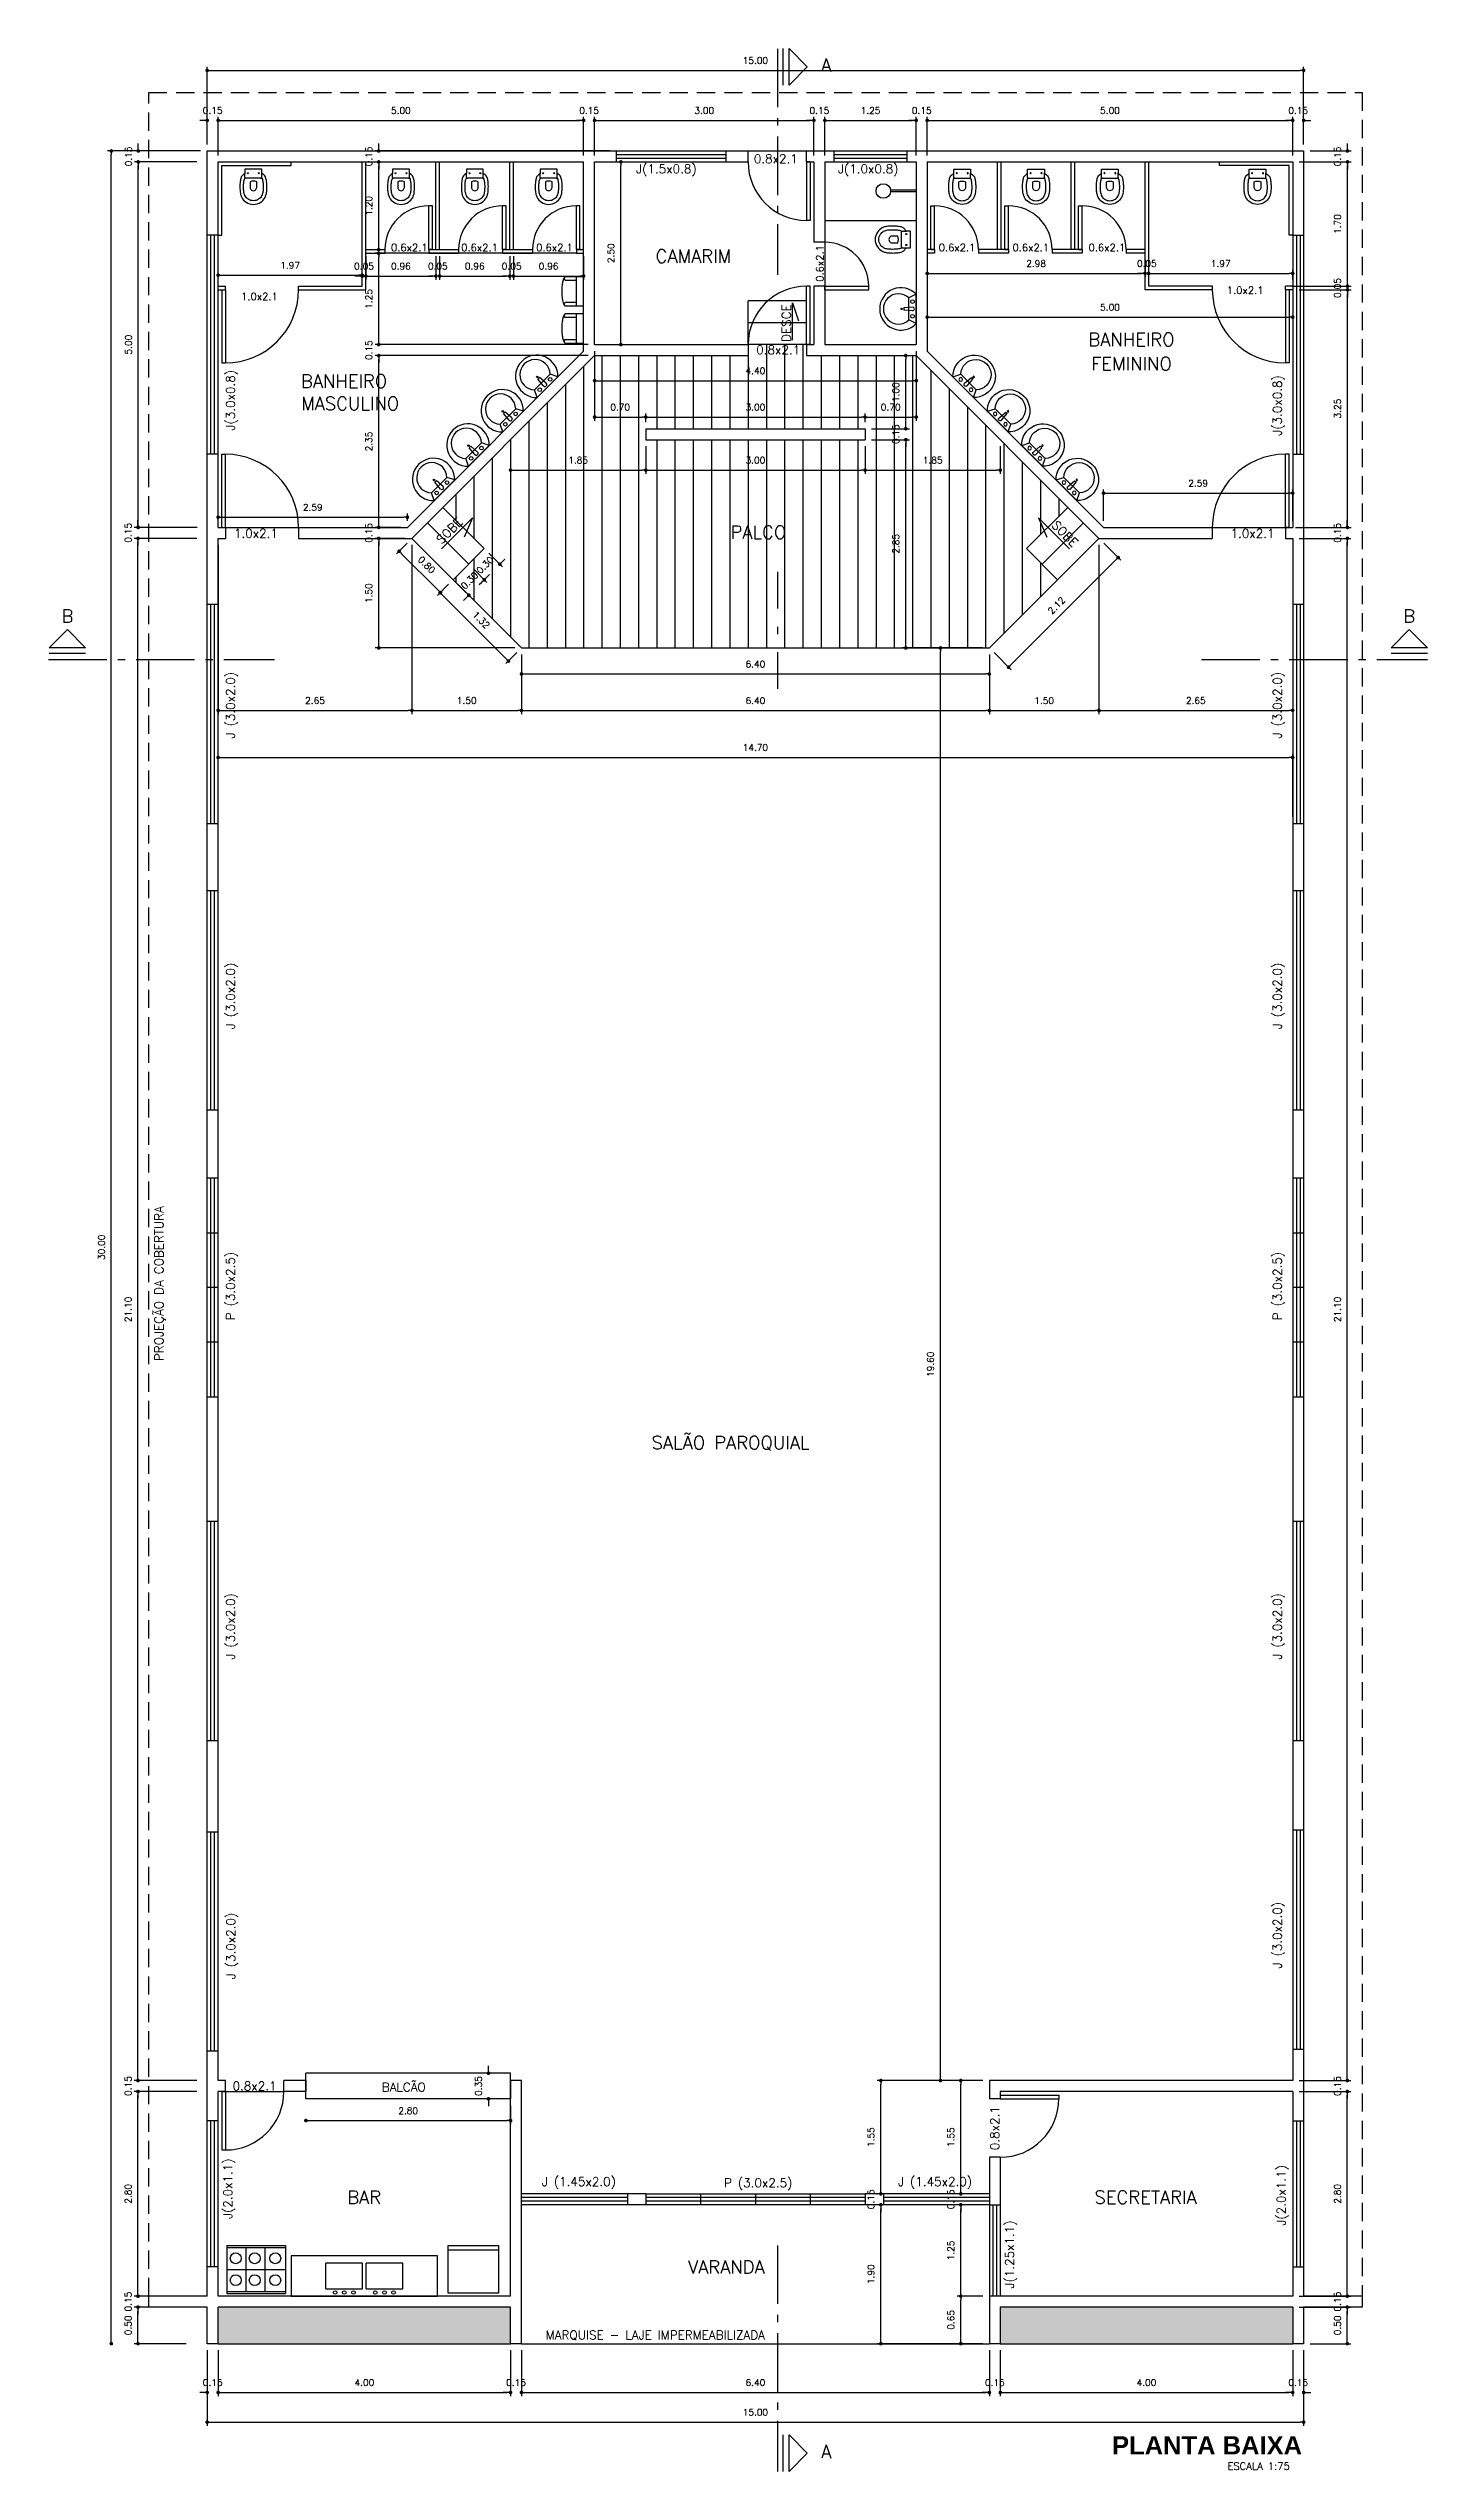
# Model space of a CAD drawing. Extents: x -206 to -86, y 71 to 127.
# Drawn here: x -158.08 to -139.21, y 80.46 to 113.61 of the extents above; entities that cross this region are included whole.
import ezdxf
from ezdxf.enums import TextEntityAlignment as Align

# ---------------------------------------------------------------- set-up
doc = ezdxf.new("R2010")
doc.units = 0
doc.header["$MEASUREMENT"] = 0
for name, pattern in [('DASHDOT', [1.1, 0.8, -0.15, 0, -0.15]), ('HIDDEN', [0.375, 0.25, -0.125]), ('TRACOPONTO', [1, 0.5, -0.25, 0, -0.25])]:
    doc.linetypes.add(name, pattern=pattern)
doc.layers.get('0').update_dxf_attribs({"linetype": 'CONTINUOUS'})
doc.layers.get('DEFPOINTS').update_dxf_attribs({"linetype": 'CONTINUOUS'})
for name, color, linetype in [('ACESSÓRIO', 2, 'CONTINUOUS'), ('ALVENARIA', 7, 'CONTINUOUS'), ('ALVENARIA1', 44, 'CONTINUOUS'), ('ALVENARIA2', 9, 'CONTINUOUS'), ('COBERTURA', 6, 'CONTINUOUS'), ('COTA', 1, 'CONTINUOUS'), ('HATCH', 30, 'CONTINUOUS'), ('JAPOR', 142, 'CONTINUOUS'), ('JARDIM', 90, 'CONTINUOUS'), ('TEXTO2', 40, 'CONTINUOUS'), ('TEXTO4', 4, 'CONTINUOUS'), ('TEXTO5', 5, 'CONTINUOUS')]:
    doc.layers.add(name, color=color, linetype=linetype)
doc.styles.add('SANSSERIFBOLD', font='sasb____.pfb')
doc.styles.add('SIMPLEX', font='SIMPLEX.SHX')
doc.dimstyles.new('DIM50', dxfattribs={"dimtxt": 0.09, "dimasz": 0.05, "dimexe": 0.05, "dimexo": 0.09, "dimgap": 0.09, "dimtad": 1, "dimzin": 0, "dimdsep": 46, "dimtxsty": 'SIMPLEX', "dimblk": 'DOT', "dimcen": 0.09, "dimadec": 0, "dimazin": 0, "dimtfac": 1, "dimtix": 1, "dimtofl": 0, "dimtmove": 2, "dimatfit": 3, "dimldrblk": 'DOT', "dimfxl": 1, "dimtolj": 1, "dimtzin": 0, "dimarcsym": 0})

msp = doc.modelspace()

# ---------------------------------------------------------------- texts
at = {"layer": 'TEXTO2', "style": 'SIMPLEX'}
for s, height, p in [('0.8x2.1', 0.12, (-148.125, 112.045)), ('J(1.5x0.8)', 0.12, (-149.622, 111.906)), ('J(1.0x0.8)', 0.12, (-146.861, 111.906)), ('0.6x2.1', 0.1, (-153.139, 110.84)), ('0.6x2.1', 0.1, (-152.178, 110.84)), ('0.6x2.1', 0.1, (-151.153, 110.84)), ('0.6x2.1', 0.1, (-145.646, 110.84)), ('0.6x2.1', 0.1, (-144.637, 110.84)), ('0.6x2.1', 0.1, (-143.596, 110.84)), ('1.0x2.1', 0.1, (-155.189, 110.172)), ('1.0x2.1', 0.1, (-141.704, 110.256)), ('0.8x2.1', 0.12, (-148.092, 109.431)), ('1.0x2.1', 0.12, (-155.237, 106.92)), ('1.0x2.1', 0.12, (-141.603, 106.92)), ('0.8x2.1', 0.12, (-155.256, 85.677)), ('BALCÃO', 0.12, (-153.215, 85.662)), ('J (1.45x2.0)', 0.12, (-150.819, 84.369)), ('P (3.0x2.5)', 0.12, (-148.366, 84.353)), ('J (1.45x2.0)', 0.12, (-145.947, 84.369)), ('MARQUISE - LAJE IMPERMEABILIZADA', 0.12, (-149.773, 82.271))]:
    msp.add_text(s, height=height, dxfattribs=at).set_placement(p, align=Align.CENTER)
for s, height, rotation, p in [('0.6x2.1', 0.1, 90, (-147.472, 110.673)), ('DESCE', 0.12, 90, (-147.921, 109.857)), ('J(3.0x0.8)', 0.12, 90, (-155.526, 108.801)), ('J(3.0x0.8)', 0.12, 90, (-141.204, 108.729)), ('SOBE', 0.12, 45, (-152.548, 106.974)), ('SOBE', 0.12, 315, (-144.212, 106.932)), ('J (3.0x2.0)', 0.12, 90, (-155.526, 104.629)), ('J (3.0x2.0)', 0.12, 90, (-141.204, 104.629)), ('J (3.0x2.0)', 0.12, 90, (-155.526, 100.65)), ('J (3.0x2.0)', 0.12, 90, (-141.204, 100.65)), ('PROJEÇÃO DA COBERTURA', 0.12, 90, (-156.504, 96.715)), ('P (3.0x2.5)', 0.12, 90, (-155.526, 96.681)), ('P (3.0x2.5)', 0.12, 90, (-141.204, 96.681)), ('J (3.0x2.0)', 0.12, 90, (-155.526, 92.025)), ('J (3.0x2.0)', 0.12, 90, (-141.204, 92.025)), ('J (3.0x2.0)', 0.12, 90, (-141.204, 87.8)), ('J (3.0x2.0)', 0.12, 90, (-155.521, 87.652)), ('0.8x2.1', 0.12, 90, (-145.07, 85.16)), ('J(2.0x1.1)', 0.12, 90, (-155.563, 84.332)), ('J(2.0x1.1)', 0.12, 90, (-141.151, 84.241)), ('J(1.25x1.1)', 0.12, 90, (-144.867, 83.432))]:
    msp.add_text(s, height=height, rotation=rotation, dxfattribs=at).set_placement(p, align=Align.CENTER)
msp.add_text('ESCALA 1:75', height=0.1, dxfattribs=at).set_placement((-141.947, 80.487))
at = {"layer": 'TEXTO4', "style": 'SIMPLEX'}
for s, p in [('A', (-147.504, 113.298)), ('B', (-157.898, 105.759)), ('B', (-139.541, 105.759)), ('A', (-147.504, 80.646))]:
    msp.add_text(s, height=0.18, dxfattribs=at).set_placement(p)
for s, p in [('CAMARIM', (-149.253, 110.683)), ('BANHEIRO', (-143.259, 109.542)), ('BANHEIRO', (-154.031, 108.973)), ('FEMININO', (-143.259, 109.212)), ('MASCULINO', (-153.948, 108.667)), ('PALCO', (-148.364, 106.905)), ('SALÃO PAROQUIAL', (-148.744, 94.449)), ('BAR', (-153.757, 84.125)), ('SECRETARIA', (-143.067, 84.125)), ('VARANDA', (-148.802, 83.171))]:
    msp.add_text(s, height=0.18, dxfattribs=at).set_placement(p, align=Align.CENTER)
at = {"layer": 'TEXTO5', "style": 'SANSSERIFBOLD'}
msp.add_text('PLANTA BAIXA', height=0.25, dxfattribs=at).set_placement((-140.926, 80.696), align=Align.RIGHT)

# ---------------------------------------------------------------- blocks, each defined once
blk = doc.blocks.new('CHU2')
at = {"layer": 'ACESSÓRIO'}
for p, q in [((0, 0), (0, -0.35)), ((0.02, 0), (0.02, -0.35))]:
    blk.add_line(p, q, dxfattribs=at)
blk.add_circle((0.01, -0.45), 0.1, dxfattribs=at)
blk = doc.blocks.new('VASO4')
at = {"layer": 'ACESSÓRIO', "linetype": 'Continuous'}
blk.add_line((0.008, 0.129), (0.008, -0.101), dxfattribs=at)
at = {"layer": 'ACESSÓRIO'}
for points in [[(0.008, -0.101), (0.062, -0.101, -0.230445), (0.076, -0.11, 0.23338), (0.136, -0.159, 0.01224), (0.166, -0.164, 0.012146), (0.196, -0.168, 0.027041), (0.266, -0.171, 0.02486), (0.326, -0.166, 0.024258), (0.356, -0.161, 0.054364), (0.396, -0.145, 0.124881), (0.462, -0.086, 0.148509), (0.492, 0.014, 0.148509), (0.462, 0.114, 0.124881), (0.396, 0.173, 0.054364), (0.356, 0.188, 0.024258), (0.326, 0.194, 0.02486), (0.266, 0.198, 0.027041), (0.196, 0.196, 0.012146), (0.166, 0.192, 0.01224), (0.136, 0.186, 0.23338), (0.076, 0.138, -0.230445), (0.062, 0.129), (0.008, 0.129)], [(0.131, 0.116, -0.294455), (0.146, 0.137, -0.039934), (0.174, 0.142, -0.011944), (0.201, 0.146, -0.026776), (0.265, 0.148, -0.024689), (0.319, 0.144, -0.023307), (0.344, 0.14, -0.058725), (0.376, 0.127, -0.118027), (0.421, 0.086, -0.148338), (0.442, 0.014, -0.148338), (0.421, -0.058, -0.118027), (0.376, -0.099, -0.058725), (0.344, -0.112, -0.023307), (0.319, -0.117, -0.024689), (0.265, -0.121, -0.026776), (0.201, -0.118, -0.011944), (0.174, -0.115, -0.039934), (0.146, -0.109, -0.294455), (0.131, -0.089)]]:
    blk.add_lwpolyline(points, format="xyb", dxfattribs=at)
for points in [[(0.124, 0.129), (0.062, 0.129)], [(0.131, 0.119), (0.131, 0.117), (0.131, 0.014), (0.131, -0.09), (0.131, -0.092)], [(0.124, -0.101), (0.062, -0.101)]]:
    blk.add_lwpolyline(points, dxfattribs=at)
blk.add_lwpolyline([(0.296, 0.04, 0.226513), (0.261, 0.059), (0.182, 0.059, 0.186813), (0.182, -0.032), (0.261, -0.032, 0.226513), (0.296, -0.012, 0.326923)], format="xyb", close=True, dxfattribs=at)
for centre in [(0.066, 0.089), (0.066, -0.061)]:
    blk.add_circle(centre, 0.0075, dxfattribs=at)
for centre, start, end in [((0.123, 0.121), 351.7463, 83.809), ((0.123, -0.093), 276.191, 8.2537)]:
    blk.add_arc(centre, 0.00842, start, end, dxfattribs=at)
blk = doc.blocks.new('LAVAT01')
at = {"layer": 'ACESSÓRIO'}
for p, q in [((-0.2, 0), (-0.15, 0.1)), ((-0.2, 0), (0.2, 0)), ((-0.15, 0.1), (0.15, 0.1)), ((-0.025, 0.05), (-0.015, 0.17)), ((0.015, 0.17), (-0.015, 0.17)), ((0.025, 0.05), (0.015, 0.17)), ((0.2, 0), (0.15, 0.1))]:
    blk.add_line(p, q, dxfattribs=at)
for centre, radius in [((-0.1, 0.05), 0.025), ((0, 0.2), 0.01), ((0.1, 0.05), 0.025)]:
    blk.add_circle(centre, radius, dxfattribs=at)
for centre, radius, start, end in [((0, 0.21), 0.29, 313.6028, 226.3972), ((0, 0.243), 0.207, 316.3972, 223.6028), ((0, 0.05), 0.025, 180, 0)]:
    blk.add_arc(centre, radius, start, end, dxfattribs=at)
blk = doc.blocks.new('MIC2')
at = {"layer": 'ACESSÓRIO'}
for p, q in [((-0.2, 0.25), (-0.2, 0)), ((-0.2, 0.1), (0.2, 0.1)), ((-0.2, 0), (0.2, 0)), ((-0.15, 0.25), (-0.15, 0.1)), ((0.15, 0.1), (0.15, 0.25)), ((0.2, 0), (0.2, 0.25))]:
    blk.add_line(p, q, dxfattribs=at)
blk.add_lwpolyline([(0.2, 0.25, 0.26275), (0.192, 0.264, 0.074651), (0.141, 0.285, 0.035463), (0.082, 0.296, 0.025802), (0, 0.3, 0.025802), (-0.082, 0.296, 0.035463), (-0.141, 0.285, 0.074651), (-0.192, 0.264, 0.26275), (-0.2, 0.25, 0.26275)], format="xyb", dxfattribs=at)
for centre in [(-0.175, 0.237), (0.175, 0.237)]:
    blk.add_arc(centre, 0.0283, 28.0725, 151.9275, dxfattribs=at)
blk = doc.blocks.new('BAN2M2C')
at = {"layer": 'ACESSÓRIO'}
for p, q in [((1, 0), (-1, 0)), ((-1, 0), (-1, -0.55)), ((1, -0.55), (1, 0)), ((-0.525, -0.1), (-0.525, -0.45)), ((-0.025, -0.1), (-0.525, -0.1)), ((-0.025, -0.1), (-0.025, -0.45)), ((0.025, -0.1), (0.025, -0.45)), ((0.525, -0.1), (0.025, -0.1)), ((0.525, -0.1), (0.525, -0.45)), ((-1, -0.55), (1, -0.55)), ((-0.525, -0.45), (-0.025, -0.45)), ((0.025, -0.45), (0.525, -0.45))]:
    blk.add_line(p, q, dxfattribs=at)
for centre in [(-0.4, -0.05), (-0.275, -0.05), (-0.15, -0.05), (0.15, -0.05), (0.275, -0.05), (0.4, -0.05)]:
    blk.add_circle(centre, 0.025, dxfattribs=at)
blk = doc.blocks.new('GEL')
at = {"layer": 'ACESSÓRIO'}
for p, q in [((0.64135, 0), (0, 0)), ((0, 0), (0, -0.7)), ((0.5842, -0.7), (0.5842, 0)), ((0.64135, -0.7), (0.64135, 0)), ((0, -0.7), (0.64135, -0.7))]:
    blk.add_line(p, q, dxfattribs=at)
blk = doc.blocks.new('FOG6')
at = {"layer": 'ACESSÓRIO'}
for p, q in [((0.66, 0), (0, 0)), ((0, 0), (0, -0.8)), ((0.66, 0), (0.66, -0.8)), ((0.03, 0), (0.03, -0.8)), ((0.63, -0.26), (0.03, -0.26)), ((0.33, 0), (0.33, -0.8)), ((0.63, 0), (0.63, -0.8)), ((0.63, -0.52), (0.03, -0.52)), ((0.66, -0.8), (0, -0.8))]:
    blk.add_line(p, q, dxfattribs=at)
for centre in [(0.184, -0.122), (0.184, -0.382), (0.484, -0.122), (0.484, -0.382), (0.184, -0.662), (0.484, -0.662)]:
    blk.add_circle(centre, 0.075, dxfattribs=at)
blk = doc.blocks.new('DOT')
at = {"layer": 'ALVENARIA', "color": 0, "linetype": 'ByBlock'}
blk.add_line((-0.5, 0), (-1, 0), dxfattribs=at)
at = {"layer": 'ALVENARIA', "color": 0, "linetype": 'ByBlock', "const_width": 0.5}
blk.add_lwpolyline([(-0.25, 0, 1), (0.25, 0, 1)], format="xyb", close=True, dxfattribs=at)
blk = doc.blocks.new('*D70')
at = {"color": 0, "linetype": 'ByBlock'}
for p, q in [((-155.904, 82.122), (-155.904, 81.494)), ((-155.754, 82.122), (-155.754, 81.494)), ((-155.954, 81.544), (-156.004, 81.544)), ((-155.704, 81.544), (-155.654, 81.544))]:
    blk.add_line(p, q, dxfattribs=at)
at = {"layer": 'DEFPOINTS', "color": 0, "linetype": 'ByBlock'}
for p in [(-155.904, 82.212), (-155.754, 82.212), (-155.754, 81.544)]:
    blk.add_point(p, dxfattribs=at)
at = {"color": 0, "linetype": 'ByBlock', "xscale": 0.05, "yscale": 0.05, "zscale": 0.05}
blk.add_blockref('DOT', (-155.904, 81.544), dxfattribs=at)
at = {"color": 0, "linetype": 'ByBlock', "xscale": 0.05, "yscale": 0.05, "zscale": 0.05, "rotation": 180}
blk.add_blockref('DOT', (-155.754, 81.544), dxfattribs=at)
at = {"color": 0, "linetype": 'ByBlock', "insert": (-155.829, 81.679), "char_height": 0.09, "attachment_point": 5, "style": 'SIMPLEX'}
blk.add_mtext('\\A1;0.15', dxfattribs=at)
blk = doc.blocks.new('*D71')
at = {"color": 0, "linetype": 'ByBlock'}
for p, q in [((-151.754, 82.122), (-151.754, 81.494)), ((-155.704, 81.544), (-151.804, 81.544))]:
    blk.add_line(p, q, dxfattribs=at)
at = {"layer": 'DEFPOINTS', "color": 0, "linetype": 'ByBlock'}
for p in [(-155.754, 82.212), (-151.754, 82.212), (-151.754, 81.544)]:
    blk.add_point(p, dxfattribs=at)
at = {"color": 0, "linetype": 'ByBlock', "xscale": 0.05, "yscale": 0.05, "zscale": 0.05, "rotation": 180}
blk.add_blockref('DOT', (-155.754, 81.544), dxfattribs=at)
at = {"color": 0, "linetype": 'ByBlock', "xscale": 0.05, "yscale": 0.05, "zscale": 0.05}
blk.add_blockref('DOT', (-151.754, 81.544), dxfattribs=at)
at = {"color": 0, "linetype": 'ByBlock', "insert": (-153.754, 81.679), "char_height": 0.09, "attachment_point": 5, "style": 'SIMPLEX'}
blk.add_mtext('\\A1;4.00', dxfattribs=at)
blk = doc.blocks.new('*D72')
at = {"color": 0, "linetype": 'ByBlock'}
for p, q in [((-151.604, 82.122), (-151.604, 81.494)), ((-151.804, 81.544), (-151.854, 81.544)), ((-151.554, 81.544), (-151.504, 81.544))]:
    blk.add_line(p, q, dxfattribs=at)
at = {"layer": 'DEFPOINTS', "color": 0, "linetype": 'ByBlock'}
for p in [(-151.754, 82.212), (-151.604, 82.212), (-151.604, 81.544)]:
    blk.add_point(p, dxfattribs=at)
at = {"color": 0, "linetype": 'ByBlock', "xscale": 0.05, "yscale": 0.05, "zscale": 0.05}
blk.add_blockref('DOT', (-151.754, 81.544), dxfattribs=at)
at = {"color": 0, "linetype": 'ByBlock', "xscale": 0.05, "yscale": 0.05, "zscale": 0.05, "rotation": 180}
blk.add_blockref('DOT', (-151.604, 81.544), dxfattribs=at)
at = {"color": 0, "linetype": 'ByBlock', "insert": (-151.679, 81.679), "char_height": 0.09, "attachment_point": 5, "style": 'SIMPLEX'}
blk.add_mtext('\\A1;0.15', dxfattribs=at)
blk = doc.blocks.new('*D73')
at = {"color": 0, "linetype": 'ByBlock'}
for p, q in [((-145.204, 82.122), (-145.204, 81.494)), ((-151.554, 81.544), (-145.254, 81.544))]:
    blk.add_line(p, q, dxfattribs=at)
at = {"layer": 'DEFPOINTS', "color": 0, "linetype": 'ByBlock'}
for p in [(-151.604, 82.212), (-145.204, 82.212), (-145.204, 81.544)]:
    blk.add_point(p, dxfattribs=at)
at = {"color": 0, "linetype": 'ByBlock', "xscale": 0.05, "yscale": 0.05, "zscale": 0.05, "rotation": 180}
blk.add_blockref('DOT', (-151.604, 81.544), dxfattribs=at)
at = {"color": 0, "linetype": 'ByBlock', "xscale": 0.05, "yscale": 0.05, "zscale": 0.05}
blk.add_blockref('DOT', (-145.204, 81.544), dxfattribs=at)
at = {"color": 0, "linetype": 'ByBlock', "insert": (-148.404, 81.679), "char_height": 0.09, "attachment_point": 5, "style": 'SIMPLEX'}
blk.add_mtext('\\A1;6.40', dxfattribs=at)
blk = doc.blocks.new('*D74')
at = {"color": 0, "linetype": 'ByBlock'}
for p, q in [((-145.054, 82.122), (-145.054, 81.494)), ((-145.254, 81.544), (-145.304, 81.544)), ((-145.004, 81.544), (-144.954, 81.544))]:
    blk.add_line(p, q, dxfattribs=at)
at = {"layer": 'DEFPOINTS', "color": 0, "linetype": 'ByBlock'}
for p in [(-145.204, 82.212), (-145.054, 82.212), (-145.054, 81.544)]:
    blk.add_point(p, dxfattribs=at)
at = {"color": 0, "linetype": 'ByBlock', "xscale": 0.05, "yscale": 0.05, "zscale": 0.05}
blk.add_blockref('DOT', (-145.204, 81.544), dxfattribs=at)
at = {"color": 0, "linetype": 'ByBlock', "xscale": 0.05, "yscale": 0.05, "zscale": 0.05, "rotation": 180}
blk.add_blockref('DOT', (-145.054, 81.544), dxfattribs=at)
at = {"color": 0, "linetype": 'ByBlock', "insert": (-145.129, 81.679), "char_height": 0.09, "attachment_point": 5, "style": 'SIMPLEX'}
blk.add_mtext('\\A1;0.15', dxfattribs=at)
blk = doc.blocks.new('*D75')
at = {"color": 0, "linetype": 'ByBlock'}
for p, q in [((-141.054, 82.122), (-141.054, 81.494)), ((-145.004, 81.544), (-141.104, 81.544))]:
    blk.add_line(p, q, dxfattribs=at)
at = {"layer": 'DEFPOINTS', "color": 0, "linetype": 'ByBlock'}
for p in [(-145.054, 82.212), (-141.054, 82.212), (-141.054, 81.544)]:
    blk.add_point(p, dxfattribs=at)
at = {"color": 0, "linetype": 'ByBlock', "xscale": 0.05, "yscale": 0.05, "zscale": 0.05, "rotation": 180}
blk.add_blockref('DOT', (-145.054, 81.544), dxfattribs=at)
at = {"color": 0, "linetype": 'ByBlock', "xscale": 0.05, "yscale": 0.05, "zscale": 0.05}
blk.add_blockref('DOT', (-141.054, 81.544), dxfattribs=at)
at = {"color": 0, "linetype": 'ByBlock', "insert": (-143.054, 81.679), "char_height": 0.09, "attachment_point": 5, "style": 'SIMPLEX'}
blk.add_mtext('\\A1;4.00', dxfattribs=at)
blk = doc.blocks.new('*D76')
at = {"color": 0, "linetype": 'ByBlock'}
for p, q in [((-140.904, 82.122), (-140.904, 81.494)), ((-141.104, 81.544), (-141.154, 81.544)), ((-140.854, 81.544), (-140.804, 81.544))]:
    blk.add_line(p, q, dxfattribs=at)
at = {"layer": 'DEFPOINTS', "color": 0, "linetype": 'ByBlock'}
for p in [(-141.054, 82.212), (-140.904, 82.212), (-140.904, 81.544)]:
    blk.add_point(p, dxfattribs=at)
at = {"color": 0, "linetype": 'ByBlock', "xscale": 0.05, "yscale": 0.05, "zscale": 0.05}
blk.add_blockref('DOT', (-141.054, 81.544), dxfattribs=at)
at = {"color": 0, "linetype": 'ByBlock', "xscale": 0.05, "yscale": 0.05, "zscale": 0.05, "rotation": 180}
blk.add_blockref('DOT', (-140.904, 81.544), dxfattribs=at)
at = {"color": 0, "linetype": 'ByBlock', "insert": (-140.979, 81.679), "char_height": 0.09, "attachment_point": 5, "style": 'SIMPLEX'}
blk.add_mtext('\\A1;0.15', dxfattribs=at)
blk = doc.blocks.new('*D77')
at = {"color": 0, "linetype": 'ByBlock'}
for p, q in [((-155.904, 82.122), (-155.904, 81.088)), ((-140.904, 82.122), (-140.904, 81.088)), ((-155.854, 81.138), (-140.954, 81.138))]:
    blk.add_line(p, q, dxfattribs=at)
at = {"layer": 'DEFPOINTS', "color": 0, "linetype": 'ByBlock'}
for p in [(-155.904, 82.212), (-140.904, 82.212), (-140.904, 81.138)]:
    blk.add_point(p, dxfattribs=at)
at = {"color": 0, "linetype": 'ByBlock', "xscale": 0.05, "yscale": 0.05, "zscale": 0.05, "rotation": 180}
blk.add_blockref('DOT', (-155.904, 81.138), dxfattribs=at)
at = {"color": 0, "linetype": 'ByBlock', "xscale": 0.05, "yscale": 0.05, "zscale": 0.05}
blk.add_blockref('DOT', (-140.904, 81.138), dxfattribs=at)
at = {"color": 0, "linetype": 'ByBlock', "insert": (-148.404, 81.273), "char_height": 0.09, "attachment_point": 5, "style": 'SIMPLEX'}
blk.add_mtext('\\A1;15.00', dxfattribs=at)
blk = doc.blocks.new('*D78')
at = {"color": 0, "linetype": 'ByBlock'}
for p, q in [((-155.954, 107.13), (-156.004, 107.13)), ((-155.904, 106.802), (-155.904, 107.18)), ((-155.754, 106.652), (-155.754, 107.18)), ((-155.704, 107.13), (-155.654, 107.13))]:
    blk.add_line(p, q, dxfattribs=at)
at = {"layer": 'DEFPOINTS', "color": 0, "linetype": 'ByBlock'}
for p in [(-155.754, 107.13), (-155.904, 106.712), (-155.754, 106.562)]:
    blk.add_point(p, dxfattribs=at)
at = {"color": 0, "linetype": 'ByBlock', "xscale": 0.05, "yscale": 0.05, "zscale": 0.05}
blk.add_blockref('DOT', (-155.904, 107.13), dxfattribs=at)
at = {"color": 0, "linetype": 'ByBlock', "xscale": 0.05, "yscale": 0.05, "zscale": 0.05, "rotation": 180}
blk.add_blockref('DOT', (-155.754, 107.13), dxfattribs=at)
at = {"color": 0, "linetype": 'ByBlock', "insert": (-155.829, 107.265), "char_height": 0.09, "attachment_point": 5, "style": 'SIMPLEX'}
blk.add_mtext('\\A1;0.15', dxfattribs=at)
blk = doc.blocks.new('*D79')
at = {"color": 0, "linetype": 'ByBlock'}
for p, q in [((-155.704, 107.13), (-150.804, 107.13)), ((-150.754, 106.652), (-150.754, 107.18))]:
    blk.add_line(p, q, dxfattribs=at)
at = {"layer": 'DEFPOINTS', "color": 0, "linetype": 'ByBlock'}
for p in [(-150.754, 107.13), (-155.754, 106.562), (-150.754, 106.562)]:
    blk.add_point(p, dxfattribs=at)
at = {"color": 0, "linetype": 'ByBlock', "xscale": 0.05, "yscale": 0.05, "zscale": 0.05, "rotation": 180}
blk.add_blockref('DOT', (-155.754, 107.13), dxfattribs=at)
at = {"color": 0, "linetype": 'ByBlock', "xscale": 0.05, "yscale": 0.05, "zscale": 0.05}
blk.add_blockref('DOT', (-150.754, 107.13), dxfattribs=at)
at = {"color": 0, "linetype": 'ByBlock', "insert": (-153.254, 107.265), "char_height": 0.09, "attachment_point": 5, "style": 'SIMPLEX'}
blk.add_mtext('\\A1;5.00', dxfattribs=at)
blk = doc.blocks.new('*D80')
at = {"color": 0, "linetype": 'ByBlock'}
for p, q in [((-150.804, 107.13), (-150.854, 107.13)), ((-150.604, 106.652), (-150.604, 107.18)), ((-150.554, 107.13), (-150.504, 107.13))]:
    blk.add_line(p, q, dxfattribs=at)
at = {"layer": 'DEFPOINTS', "color": 0, "linetype": 'ByBlock'}
for p in [(-150.604, 107.13), (-150.754, 106.562), (-150.604, 106.562)]:
    blk.add_point(p, dxfattribs=at)
at = {"color": 0, "linetype": 'ByBlock', "xscale": 0.05, "yscale": 0.05, "zscale": 0.05}
blk.add_blockref('DOT', (-150.754, 107.13), dxfattribs=at)
at = {"color": 0, "linetype": 'ByBlock', "xscale": 0.05, "yscale": 0.05, "zscale": 0.05, "rotation": 180}
blk.add_blockref('DOT', (-150.604, 107.13), dxfattribs=at)
at = {"color": 0, "linetype": 'ByBlock', "insert": (-150.679, 107.265), "char_height": 0.09, "attachment_point": 5, "style": 'SIMPLEX'}
blk.add_mtext('\\A1;0.15', dxfattribs=at)
blk = doc.blocks.new('*D81')
at = {"color": 0, "linetype": 'ByBlock'}
for p, q in [((-150.554, 107.13), (-147.654, 107.13)), ((-147.604, 106.652), (-147.604, 107.18))]:
    blk.add_line(p, q, dxfattribs=at)
at = {"layer": 'DEFPOINTS', "color": 0, "linetype": 'ByBlock'}
for p in [(-147.604, 107.13), (-150.604, 106.562), (-147.604, 106.562)]:
    blk.add_point(p, dxfattribs=at)
at = {"color": 0, "linetype": 'ByBlock', "xscale": 0.05, "yscale": 0.05, "zscale": 0.05, "rotation": 180}
blk.add_blockref('DOT', (-150.604, 107.13), dxfattribs=at)
at = {"color": 0, "linetype": 'ByBlock', "xscale": 0.05, "yscale": 0.05, "zscale": 0.05}
blk.add_blockref('DOT', (-147.604, 107.13), dxfattribs=at)
at = {"color": 0, "linetype": 'ByBlock', "insert": (-149.104, 107.265), "char_height": 0.09, "attachment_point": 5, "style": 'SIMPLEX'}
blk.add_mtext('\\A1;3.00', dxfattribs=at)
blk = doc.blocks.new('*D82')
at = {"color": 0, "linetype": 'ByBlock'}
for p, q in [((-147.654, 107.13), (-147.704, 107.13)), ((-147.454, 106.652), (-147.454, 107.18)), ((-147.404, 107.13), (-147.354, 107.13))]:
    blk.add_line(p, q, dxfattribs=at)
at = {"layer": 'DEFPOINTS', "color": 0, "linetype": 'ByBlock'}
for p in [(-147.454, 107.13), (-147.604, 106.562), (-147.454, 106.562)]:
    blk.add_point(p, dxfattribs=at)
at = {"color": 0, "linetype": 'ByBlock', "xscale": 0.05, "yscale": 0.05, "zscale": 0.05}
blk.add_blockref('DOT', (-147.604, 107.13), dxfattribs=at)
at = {"color": 0, "linetype": 'ByBlock', "xscale": 0.05, "yscale": 0.05, "zscale": 0.05, "rotation": 180}
blk.add_blockref('DOT', (-147.454, 107.13), dxfattribs=at)
at = {"color": 0, "linetype": 'ByBlock', "insert": (-147.529, 107.265), "char_height": 0.09, "attachment_point": 5, "style": 'SIMPLEX'}
blk.add_mtext('\\A1;0.15', dxfattribs=at)
blk = doc.blocks.new('*D83')
at = {"color": 0, "linetype": 'ByBlock'}
for p, q in [((-147.404, 107.13), (-146.254, 107.13)), ((-146.204, 106.652), (-146.204, 107.18))]:
    blk.add_line(p, q, dxfattribs=at)
at = {"layer": 'DEFPOINTS', "color": 0, "linetype": 'ByBlock'}
for p in [(-146.204, 107.13), (-147.454, 106.562), (-146.204, 106.562)]:
    blk.add_point(p, dxfattribs=at)
at = {"color": 0, "linetype": 'ByBlock', "xscale": 0.05, "yscale": 0.05, "zscale": 0.05, "rotation": 180}
blk.add_blockref('DOT', (-147.454, 107.13), dxfattribs=at)
at = {"color": 0, "linetype": 'ByBlock', "xscale": 0.05, "yscale": 0.05, "zscale": 0.05}
blk.add_blockref('DOT', (-146.204, 107.13), dxfattribs=at)
at = {"color": 0, "linetype": 'ByBlock', "insert": (-146.829, 107.265), "char_height": 0.09, "attachment_point": 5, "style": 'SIMPLEX'}
blk.add_mtext('\\A1;1.25', dxfattribs=at)
blk = doc.blocks.new('*D84')
at = {"color": 0, "linetype": 'ByBlock'}
for p, q in [((-146.254, 107.13), (-146.304, 107.13)), ((-146.054, 106.652), (-146.054, 107.18)), ((-146.004, 107.13), (-145.954, 107.13))]:
    blk.add_line(p, q, dxfattribs=at)
at = {"layer": 'DEFPOINTS', "color": 0, "linetype": 'ByBlock'}
for p in [(-146.054, 107.13), (-146.204, 106.562), (-146.054, 106.562)]:
    blk.add_point(p, dxfattribs=at)
at = {"color": 0, "linetype": 'ByBlock', "xscale": 0.05, "yscale": 0.05, "zscale": 0.05}
blk.add_blockref('DOT', (-146.204, 107.13), dxfattribs=at)
at = {"color": 0, "linetype": 'ByBlock', "xscale": 0.05, "yscale": 0.05, "zscale": 0.05, "rotation": 180}
blk.add_blockref('DOT', (-146.054, 107.13), dxfattribs=at)
at = {"color": 0, "linetype": 'ByBlock', "insert": (-146.129, 107.265), "char_height": 0.09, "attachment_point": 5, "style": 'SIMPLEX'}
blk.add_mtext('\\A1;0.15', dxfattribs=at)
blk = doc.blocks.new('*D85')
at = {"color": 0, "linetype": 'ByBlock'}
for p, q in [((-146.004, 107.13), (-141.104, 107.13)), ((-141.054, 106.652), (-141.054, 107.18))]:
    blk.add_line(p, q, dxfattribs=at)
at = {"layer": 'DEFPOINTS', "color": 0, "linetype": 'ByBlock'}
for p in [(-141.054, 107.13), (-146.054, 106.562), (-141.054, 106.562)]:
    blk.add_point(p, dxfattribs=at)
at = {"color": 0, "linetype": 'ByBlock', "xscale": 0.05, "yscale": 0.05, "zscale": 0.05, "rotation": 180}
blk.add_blockref('DOT', (-146.054, 107.13), dxfattribs=at)
at = {"color": 0, "linetype": 'ByBlock', "xscale": 0.05, "yscale": 0.05, "zscale": 0.05}
blk.add_blockref('DOT', (-141.054, 107.13), dxfattribs=at)
at = {"color": 0, "linetype": 'ByBlock', "insert": (-143.554, 107.265), "char_height": 0.09, "attachment_point": 5, "style": 'SIMPLEX'}
blk.add_mtext('\\A1;5.00', dxfattribs=at)
blk = doc.blocks.new('*D86')
at = {"color": 0, "linetype": 'ByBlock'}
for p, q in [((-141.104, 107.13), (-141.154, 107.13)), ((-140.904, 106.802), (-140.904, 107.18)), ((-140.854, 107.13), (-140.804, 107.13))]:
    blk.add_line(p, q, dxfattribs=at)
at = {"layer": 'DEFPOINTS', "color": 0, "linetype": 'ByBlock'}
for p in [(-140.904, 107.13), (-141.054, 106.562), (-140.904, 106.712)]:
    blk.add_point(p, dxfattribs=at)
at = {"color": 0, "linetype": 'ByBlock', "xscale": 0.05, "yscale": 0.05, "zscale": 0.05}
blk.add_blockref('DOT', (-141.054, 107.13), dxfattribs=at)
at = {"color": 0, "linetype": 'ByBlock', "xscale": 0.05, "yscale": 0.05, "zscale": 0.05, "rotation": 180}
blk.add_blockref('DOT', (-140.904, 107.13), dxfattribs=at)
at = {"color": 0, "linetype": 'ByBlock', "insert": (-140.979, 107.265), "char_height": 0.09, "attachment_point": 5, "style": 'SIMPLEX'}
blk.add_mtext('\\A1;0.15', dxfattribs=at)
blk = doc.blocks.new('*D87')
at = {"color": 0, "linetype": 'ByBlock'}
for p, q in [((-150.604, 103.972), (-150.604, 103.519)), ((-146.204, 103.972), (-146.204, 103.519)), ((-150.554, 103.569), (-146.254, 103.569))]:
    blk.add_line(p, q, dxfattribs=at)
at = {"layer": 'DEFPOINTS', "color": 0, "linetype": 'ByBlock'}
for p in [(-150.604, 104.062), (-146.204, 104.062), (-146.204, 103.569)]:
    blk.add_point(p, dxfattribs=at)
at = {"color": 0, "linetype": 'ByBlock', "xscale": 0.05, "yscale": 0.05, "zscale": 0.05, "rotation": 180}
blk.add_blockref('DOT', (-150.604, 103.569), dxfattribs=at)
at = {"color": 0, "linetype": 'ByBlock', "xscale": 0.05, "yscale": 0.05, "zscale": 0.05}
blk.add_blockref('DOT', (-146.204, 103.569), dxfattribs=at)
at = {"color": 0, "linetype": 'ByBlock', "insert": (-148.404, 103.704), "char_height": 0.09, "attachment_point": 5, "style": 'SIMPLEX'}
blk.add_mtext('\\A1;4.40', dxfattribs=at)
blk = doc.blocks.new('*D88')
at = {"color": 0, "linetype": 'ByBlock'}
for p, q in [((-146.814, 102.762), (-146.297, 102.762)), ((-146.347, 99.962), (-146.347, 102.712)), ((-145.294, 99.912), (-146.397, 99.912))]:
    blk.add_line(p, q, dxfattribs=at)
at = {"layer": 'DEFPOINTS', "color": 0, "linetype": 'ByBlock'}
for p in [(-146.904, 102.762), (-146.347, 102.762), (-145.204, 99.912)]:
    blk.add_point(p, dxfattribs=at)
at = {"color": 0, "linetype": 'ByBlock', "xscale": 0.05, "yscale": 0.05, "zscale": 0.05}
for p, rotation in [((-146.347, 102.762), 90), ((-146.347, 99.912), 270)]:
    blk.add_blockref('DOT', p, dxfattribs=dict(at, rotation=rotation))
at = {"color": 0, "linetype": 'ByBlock', "insert": (-146.482, 101.337), "char_height": 0.09, "attachment_point": 5, "rotation": 90, "style": 'SIMPLEX'}
blk.add_mtext('\\A1;2.85', dxfattribs=at)
blk = doc.blocks.new('*D89')
at = {"color": 0, "linetype": 'ByBlock'}
for p, q in [((-146.814, 102.912), (-146.297, 102.912)), ((-146.347, 102.962), (-146.347, 103.012)), ((-146.347, 102.712), (-146.347, 102.662))]:
    blk.add_line(p, q, dxfattribs=at)
at = {"layer": 'DEFPOINTS', "color": 0, "linetype": 'ByBlock'}
for p in [(-146.904, 102.912), (-146.347, 102.912), (-146.904, 102.762)]:
    blk.add_point(p, dxfattribs=at)
at = {"color": 0, "linetype": 'ByBlock', "xscale": 0.05, "yscale": 0.05, "zscale": 0.05}
for p, rotation in [((-146.347, 102.912), 270), ((-146.347, 102.762), 90)]:
    blk.add_blockref('DOT', p, dxfattribs=dict(at, rotation=rotation))
at = {"color": 0, "linetype": 'ByBlock', "insert": (-146.482, 102.837), "char_height": 0.09, "attachment_point": 5, "rotation": 90, "style": 'SIMPLEX'}
blk.add_mtext('\\A1;0.15', dxfattribs=at)
blk = doc.blocks.new('*D90')
at = {"color": 0, "linetype": 'ByBlock'}
for p, q in [((-147.614, 103.912), (-146.297, 103.912)), ((-146.347, 102.962), (-146.347, 103.862))]:
    blk.add_line(p, q, dxfattribs=at)
at = {"layer": 'DEFPOINTS', "color": 0, "linetype": 'ByBlock'}
for p in [(-147.704, 103.912), (-146.347, 103.912), (-146.904, 102.912)]:
    blk.add_point(p, dxfattribs=at)
at = {"color": 0, "linetype": 'ByBlock', "xscale": 0.05, "yscale": 0.05, "zscale": 0.05}
for p, rotation in [((-146.347, 103.912), 90), ((-146.347, 102.912), 270)]:
    blk.add_blockref('DOT', p, dxfattribs=dict(at, rotation=rotation))
at = {"color": 0, "linetype": 'ByBlock', "insert": (-146.482, 103.412), "char_height": 0.09, "attachment_point": 5, "rotation": 90, "style": 'SIMPLEX'}
blk.add_mtext('\\A1;1.00', dxfattribs=at)
blk = doc.blocks.new('*D91')
at = {"color": 0, "linetype": 'ByBlock'}
for p, q in [((-151.754, 102.672), (-151.754, 102.295)), ((-149.904, 102.672), (-149.904, 102.295)), ((-151.704, 102.345), (-149.954, 102.345))]:
    blk.add_line(p, q, dxfattribs=at)
at = {"layer": 'DEFPOINTS', "color": 0, "linetype": 'ByBlock'}
for p in [(-151.754, 102.762), (-149.904, 102.762), (-149.904, 102.345)]:
    blk.add_point(p, dxfattribs=at)
at = {"color": 0, "linetype": 'ByBlock', "xscale": 0.05, "yscale": 0.05, "zscale": 0.05, "rotation": 180}
blk.add_blockref('DOT', (-151.754, 102.345), dxfattribs=at)
at = {"color": 0, "linetype": 'ByBlock', "xscale": 0.05, "yscale": 0.05, "zscale": 0.05}
blk.add_blockref('DOT', (-149.904, 102.345), dxfattribs=at)
at = {"color": 0, "linetype": 'ByBlock', "insert": (-150.829, 102.48), "char_height": 0.09, "attachment_point": 5, "style": 'SIMPLEX'}
blk.add_mtext('\\A1;1.85', dxfattribs=at)
blk = doc.blocks.new('*D92')
at = {"color": 0, "linetype": 'ByBlock'}
for p, q in [((-146.904, 102.672), (-146.904, 102.295)), ((-149.854, 102.345), (-146.954, 102.345))]:
    blk.add_line(p, q, dxfattribs=at)
at = {"layer": 'DEFPOINTS', "color": 0, "linetype": 'ByBlock'}
for p in [(-149.904, 102.762), (-146.904, 102.762), (-146.904, 102.345)]:
    blk.add_point(p, dxfattribs=at)
at = {"color": 0, "linetype": 'ByBlock', "xscale": 0.05, "yscale": 0.05, "zscale": 0.05, "rotation": 180}
blk.add_blockref('DOT', (-149.904, 102.345), dxfattribs=at)
at = {"color": 0, "linetype": 'ByBlock', "xscale": 0.05, "yscale": 0.05, "zscale": 0.05}
blk.add_blockref('DOT', (-146.904, 102.345), dxfattribs=at)
at = {"color": 0, "linetype": 'ByBlock', "insert": (-148.404, 102.48), "char_height": 0.09, "attachment_point": 5, "style": 'SIMPLEX'}
blk.add_mtext('\\A1;3.00', dxfattribs=at)
blk = doc.blocks.new('*D93')
at = {"color": 0, "linetype": 'ByBlock'}
for p, q in [((-145.054, 102.672), (-145.054, 102.295)), ((-146.854, 102.345), (-145.104, 102.345))]:
    blk.add_line(p, q, dxfattribs=at)
at = {"layer": 'DEFPOINTS', "color": 0, "linetype": 'ByBlock'}
for p in [(-146.904, 102.762), (-145.054, 102.762), (-145.054, 102.345)]:
    blk.add_point(p, dxfattribs=at)
at = {"color": 0, "linetype": 'ByBlock', "xscale": 0.05, "yscale": 0.05, "zscale": 0.05, "rotation": 180}
blk.add_blockref('DOT', (-146.904, 102.345), dxfattribs=at)
at = {"color": 0, "linetype": 'ByBlock', "xscale": 0.05, "yscale": 0.05, "zscale": 0.05}
blk.add_blockref('DOT', (-145.054, 102.345), dxfattribs=at)
at = {"color": 0, "linetype": 'ByBlock', "insert": (-145.979, 102.48), "char_height": 0.09, "attachment_point": 5, "style": 'SIMPLEX'}
blk.add_mtext('\\A1;1.85', dxfattribs=at)
blk = doc.blocks.new('*D94')
at = {"color": 0, "linetype": 'ByBlock'}
for p, q in [((-153.194, 101.412), (-153.607, 101.412)), ((-153.557, 99.962), (-153.557, 101.362)), ((-151.694, 99.912), (-153.607, 99.912))]:
    blk.add_line(p, q, dxfattribs=at)
at = {"layer": 'DEFPOINTS', "color": 0, "linetype": 'ByBlock'}
for p in [(-153.557, 101.412), (-153.104, 101.412), (-151.604, 99.912)]:
    blk.add_point(p, dxfattribs=at)
at = {"color": 0, "linetype": 'ByBlock', "xscale": 0.05, "yscale": 0.05, "zscale": 0.05}
for p, rotation in [((-153.557, 101.412), 90), ((-153.557, 99.912), 270)]:
    blk.add_blockref('DOT', p, dxfattribs=dict(at, rotation=rotation))
at = {"color": 0, "linetype": 'ByBlock', "insert": (-153.692, 100.662), "char_height": 0.09, "attachment_point": 5, "rotation": 90, "style": 'SIMPLEX'}
blk.add_mtext('\\A1;1.50', dxfattribs=at)
blk = doc.blocks.new('*D95')
at = {"color": 0, "linetype": 'ByBlock'}
for p, q in [((-153.256, 101.562), (-153.607, 101.562)), ((-153.557, 101.612), (-153.557, 101.662)), ((-153.557, 101.362), (-153.557, 101.312))]:
    blk.add_line(p, q, dxfattribs=at)
at = {"layer": 'DEFPOINTS', "color": 0, "linetype": 'ByBlock'}
for p in [(-153.557, 101.562), (-153.166, 101.562), (-153.104, 101.412)]:
    blk.add_point(p, dxfattribs=at)
at = {"color": 0, "linetype": 'ByBlock', "xscale": 0.05, "yscale": 0.05, "zscale": 0.05}
for p, rotation in [((-153.557, 101.562), 270), ((-153.557, 101.412), 90)]:
    blk.add_blockref('DOT', p, dxfattribs=dict(at, rotation=rotation))
at = {"color": 0, "linetype": 'ByBlock', "insert": (-153.692, 101.487), "char_height": 0.09, "attachment_point": 5, "rotation": 90, "style": 'SIMPLEX'}
blk.add_mtext('\\A1;0.15', dxfattribs=at)
blk = doc.blocks.new('*D96')
at = {"color": 0, "linetype": 'ByBlock'}
for p, q in [((-150.694, 103.912), (-153.607, 103.912)), ((-153.557, 101.612), (-153.557, 103.862))]:
    blk.add_line(p, q, dxfattribs=at)
at = {"layer": 'DEFPOINTS', "color": 0, "linetype": 'ByBlock'}
for p in [(-153.557, 103.912), (-150.604, 103.912), (-153.166, 101.562)]:
    blk.add_point(p, dxfattribs=at)
at = {"color": 0, "linetype": 'ByBlock', "xscale": 0.05, "yscale": 0.05, "zscale": 0.05}
for p, rotation in [((-153.557, 103.912), 90), ((-153.557, 101.562), 270)]:
    blk.add_blockref('DOT', p, dxfattribs=dict(at, rotation=rotation))
at = {"color": 0, "linetype": 'ByBlock', "insert": (-153.692, 102.737), "char_height": 0.09, "attachment_point": 5, "rotation": 90, "style": 'SIMPLEX'}
blk.add_mtext('\\A1;2.35', dxfattribs=at)
blk = doc.blocks.new('*D97')
at = {"color": 0, "linetype": 'ByBlock'}
for p, q in [((-153.557, 104.112), (-153.557, 104.162)), ((-150.694, 104.062), (-153.607, 104.062)), ((-153.557, 103.862), (-153.557, 103.812))]:
    blk.add_line(p, q, dxfattribs=at)
at = {"layer": 'DEFPOINTS', "color": 0, "linetype": 'ByBlock'}
for p in [(-153.557, 104.062), (-150.604, 104.062), (-150.604, 103.912)]:
    blk.add_point(p, dxfattribs=at)
at = {"color": 0, "linetype": 'ByBlock', "xscale": 0.05, "yscale": 0.05, "zscale": 0.05}
for p, rotation in [((-153.557, 104.062), 270), ((-153.557, 103.912), 90)]:
    blk.add_blockref('DOT', p, dxfattribs=dict(at, rotation=rotation))
at = {"color": 0, "linetype": 'ByBlock', "insert": (-153.692, 103.987), "char_height": 0.09, "attachment_point": 5, "rotation": 90, "style": 'SIMPLEX'}
blk.add_mtext('\\A1;0.15', dxfattribs=at)
blk = doc.blocks.new('*D98')
at = {"color": 0, "linetype": 'ByBlock'}
for p, q in [((-150.514, 106.562), (-150.195, 106.562)), ((-150.245, 104.112), (-150.245, 106.512)), ((-150.514, 104.062), (-150.195, 104.062))]:
    blk.add_line(p, q, dxfattribs=at)
at = {"layer": 'DEFPOINTS', "color": 0, "linetype": 'ByBlock'}
for p in [(-150.604, 106.562), (-150.245, 106.562), (-150.604, 104.062)]:
    blk.add_point(p, dxfattribs=at)
at = {"color": 0, "linetype": 'ByBlock', "xscale": 0.05, "yscale": 0.05, "zscale": 0.05}
for p, rotation in [((-150.245, 106.562), 90), ((-150.245, 104.062), 270)]:
    blk.add_blockref('DOT', p, dxfattribs=dict(at, rotation=rotation))
at = {"color": 0, "linetype": 'ByBlock', "insert": (-150.38, 105.312), "char_height": 0.09, "attachment_point": 5, "rotation": 90, "style": 'SIMPLEX'}
blk.add_mtext('\\A1;2.50', dxfattribs=at)
blk = doc.blocks.new('*D99')
at = {"color": 0, "linetype": 'ByBlock'}
for p, q in [((-153.167, 101.348), (-153.315, 101.201)), ((-152.749, 100.706), (-153.244, 101.201)), ((-152.602, 100.783), (-152.749, 100.635))]:
    blk.add_line(p, q, dxfattribs=at)
at = {"layer": 'DEFPOINTS', "color": 0, "linetype": 'ByBlock'}
for p in [(-153.279, 101.236), (-153.104, 101.412), (-152.538, 100.846)]:
    blk.add_point(p, dxfattribs=at)
at = {"color": 0, "linetype": 'ByBlock', "xscale": 0.05, "yscale": 0.05, "zscale": 0.05}
for p, rotation in [((-153.279, 101.236), 135.0000000000014), ((-152.714, 100.671), 315.0000000000014)]:
    blk.add_blockref('DOT', p, dxfattribs=dict(at, rotation=rotation))
at = {"color": 0, "linetype": 'ByBlock', "insert": (-152.901, 101.049), "char_height": 0.09, "attachment_point": 5, "rotation": 315, "style": 'SIMPLEX'}
blk.add_mtext('\\A1;0.80', dxfattribs=at)
blk = doc.blocks.new('*D100')
at = {"color": 0, "linetype": 'ByBlock'}
for p, q in [((-152.475, 100.783), (-152.29, 100.598)), ((-152.262, 100.995), (-152.078, 100.81)), ((-152.078, 100.881), (-152.043, 100.916)), ((-152.361, 100.598), (-152.396, 100.563))]:
    blk.add_line(p, q, dxfattribs=at)
at = {"layer": 'DEFPOINTS', "color": 0, "linetype": 'ByBlock'}
for p in [(-152.538, 100.846), (-152.326, 101.058), (-152.113, 100.846)]:
    blk.add_point(p, dxfattribs=at)
at = {"color": 0, "linetype": 'ByBlock', "xscale": 0.05, "yscale": 0.05, "zscale": 0.05}
for p, rotation in [((-152.113, 100.846), 224.9999999999962), ((-152.325, 100.634), 44.99999999999616)]:
    blk.add_blockref('DOT', p, dxfattribs=dict(at, rotation=rotation))
at = {"color": 0, "linetype": 'ByBlock', "insert": (-152.315, 100.835), "char_height": 0.09, "attachment_point": 5, "rotation": 45, "style": 'SIMPLEX'}
blk.add_mtext('\\A1;0.30', dxfattribs=at)
blk = doc.blocks.new('*D101')
at = {"color": 0, "linetype": 'ByBlock'}
for p, q in [((-152.05, 101.207), (-151.866, 101.023)), ((-151.866, 101.093), (-151.831, 101.129)), ((-152.149, 100.81), (-152.184, 100.775))]:
    blk.add_line(p, q, dxfattribs=at)
at = {"layer": 'DEFPOINTS', "color": 0, "linetype": 'ByBlock'}
for p in [(-152.114, 101.271), (-152.326, 101.058), (-151.901, 101.058)]:
    blk.add_point(p, dxfattribs=at)
at = {"color": 0, "linetype": 'ByBlock', "xscale": 0.05, "yscale": 0.05, "zscale": 0.05}
for p, rotation in [((-152.113, 100.846), 44.99999999999616), ((-151.901, 101.058), 224.9999999999962)]:
    blk.add_blockref('DOT', p, dxfattribs=dict(at, rotation=rotation))
at = {"color": 0, "linetype": 'ByBlock', "insert": (-152.103, 101.047), "char_height": 0.09, "attachment_point": 5, "rotation": 45, "style": 'SIMPLEX'}
blk.add_mtext('\\A1;0.30', dxfattribs=at)
blk = doc.blocks.new('*D102')
at = {"color": 0, "linetype": 'ByBlock'}
for p, q in [((-152.602, 100.783), (-152.752, 100.632)), ((-152.682, 100.632), (-151.818, 99.768)), ((-151.667, 99.848), (-151.818, 99.698))]:
    blk.add_line(p, q, dxfattribs=at)
at = {"layer": 'DEFPOINTS', "color": 0, "linetype": 'ByBlock'}
for p in [(-152.538, 100.846), (-151.604, 99.912), (-151.783, 99.733)]:
    blk.add_point(p, dxfattribs=at)
at = {"color": 0, "linetype": 'ByBlock', "xscale": 0.05, "yscale": 0.05, "zscale": 0.05}
for p, rotation in [((-152.717, 100.667), 135), ((-151.783, 99.733), 315)]:
    blk.add_blockref('DOT', p, dxfattribs=dict(at, rotation=rotation))
at = {"color": 0, "linetype": 'ByBlock', "insert": (-152.155, 100.296), "char_height": 0.09, "attachment_point": 5, "rotation": 315, "style": 'SIMPLEX'}
blk.add_mtext('\\A1;1.32', dxfattribs=at)
blk = doc.blocks.new('*D103')
at = {"color": 0, "linetype": 'ByBlock'}
for p, q in [((-151.604, 99.822), (-151.604, 99.506)), ((-145.204, 99.822), (-145.204, 99.506)), ((-151.554, 99.556), (-145.254, 99.556))]:
    blk.add_line(p, q, dxfattribs=at)
at = {"layer": 'DEFPOINTS', "color": 0, "linetype": 'ByBlock'}
for p in [(-151.604, 99.912), (-145.204, 99.912), (-145.204, 99.556)]:
    blk.add_point(p, dxfattribs=at)
at = {"color": 0, "linetype": 'ByBlock', "xscale": 0.05, "yscale": 0.05, "zscale": 0.05, "rotation": 180}
blk.add_blockref('DOT', (-151.604, 99.556), dxfattribs=at)
at = {"color": 0, "linetype": 'ByBlock', "xscale": 0.05, "yscale": 0.05, "zscale": 0.05}
blk.add_blockref('DOT', (-145.204, 99.556), dxfattribs=at)
at = {"color": 0, "linetype": 'ByBlock', "insert": (-148.404, 99.691), "char_height": 0.09, "attachment_point": 5, "style": 'SIMPLEX'}
blk.add_mtext('\\A1;6.40', dxfattribs=at)
blk = doc.blocks.new('*D104')
at = {"color": 0, "linetype": 'ByBlock'}
for p, q in [((-144.905, 99.684), (-143.476, 101.113)), ((-143.64, 101.348), (-143.405, 101.113)), ((-145.14, 99.848), (-144.905, 99.613))]:
    blk.add_line(p, q, dxfattribs=at)
at = {"layer": 'DEFPOINTS', "color": 0, "linetype": 'ByBlock'}
for p in [(-143.704, 101.412), (-143.441, 101.149), (-145.204, 99.912)]:
    blk.add_point(p, dxfattribs=at)
at = {"color": 0, "linetype": 'ByBlock', "xscale": 0.05, "yscale": 0.05, "zscale": 0.05}
for p, rotation in [((-143.441, 101.149), 45.00000000000026), ((-144.941, 99.649), 225.0000000000002)]:
    blk.add_blockref('DOT', p, dxfattribs=dict(at, rotation=rotation))
at = {"color": 0, "linetype": 'ByBlock', "insert": (-144.286, 100.494), "char_height": 0.09, "attachment_point": 5, "rotation": 45, "style": 'SIMPLEX'}
blk.add_mtext('\\A1;2.12', dxfattribs=at)
blk = doc.blocks.new('*D105')
at = {"color": 0, "linetype": 'ByBlock'}
for p, q in [((-155.754, 101.322), (-155.754, 99.008)), ((-153.104, 101.322), (-153.104, 99.008)), ((-155.704, 99.058), (-153.154, 99.058))]:
    blk.add_line(p, q, dxfattribs=at)
at = {"layer": 'DEFPOINTS', "color": 0, "linetype": 'ByBlock'}
for p in [(-155.754, 101.412), (-153.104, 101.412), (-153.104, 99.058)]:
    blk.add_point(p, dxfattribs=at)
at = {"color": 0, "linetype": 'ByBlock', "xscale": 0.05, "yscale": 0.05, "zscale": 0.05, "rotation": 180}
blk.add_blockref('DOT', (-155.754, 99.058), dxfattribs=at)
at = {"color": 0, "linetype": 'ByBlock', "xscale": 0.05, "yscale": 0.05, "zscale": 0.05}
blk.add_blockref('DOT', (-153.104, 99.058), dxfattribs=at)
at = {"color": 0, "linetype": 'ByBlock', "insert": (-154.429, 99.193), "char_height": 0.09, "attachment_point": 5, "style": 'SIMPLEX'}
blk.add_mtext('\\A1;2.65', dxfattribs=at)
blk = doc.blocks.new('*D106')
at = {"color": 0, "linetype": 'ByBlock'}
for p, q in [((-151.604, 99.822), (-151.604, 99.008)), ((-153.054, 99.058), (-151.654, 99.058))]:
    blk.add_line(p, q, dxfattribs=at)
at = {"layer": 'DEFPOINTS', "color": 0, "linetype": 'ByBlock'}
for p in [(-153.104, 101.412), (-151.604, 99.912), (-151.604, 99.058)]:
    blk.add_point(p, dxfattribs=at)
at = {"color": 0, "linetype": 'ByBlock', "xscale": 0.05, "yscale": 0.05, "zscale": 0.05, "rotation": 180}
blk.add_blockref('DOT', (-153.104, 99.058), dxfattribs=at)
at = {"color": 0, "linetype": 'ByBlock', "xscale": 0.05, "yscale": 0.05, "zscale": 0.05}
blk.add_blockref('DOT', (-151.604, 99.058), dxfattribs=at)
at = {"color": 0, "linetype": 'ByBlock', "insert": (-152.354, 99.193), "char_height": 0.09, "attachment_point": 5, "style": 'SIMPLEX'}
blk.add_mtext('\\A1;1.50', dxfattribs=at)
blk = doc.blocks.new('*D107')
at = {"color": 0, "linetype": 'ByBlock'}
for p, q in [((-141.054, 101.322), (-141.054, 99.008)), ((-143.654, 99.058), (-141.104, 99.058))]:
    blk.add_line(p, q, dxfattribs=at)
at = {"layer": 'DEFPOINTS', "color": 0, "linetype": 'ByBlock'}
for p in [(-143.704, 101.412), (-141.054, 101.412), (-141.054, 99.058)]:
    blk.add_point(p, dxfattribs=at)
at = {"color": 0, "linetype": 'ByBlock', "xscale": 0.05, "yscale": 0.05, "zscale": 0.05, "rotation": 180}
blk.add_blockref('DOT', (-143.704, 99.058), dxfattribs=at)
at = {"color": 0, "linetype": 'ByBlock', "xscale": 0.05, "yscale": 0.05, "zscale": 0.05}
blk.add_blockref('DOT', (-141.054, 99.058), dxfattribs=at)
at = {"color": 0, "linetype": 'ByBlock', "insert": (-142.379, 99.193), "char_height": 0.09, "attachment_point": 5, "style": 'SIMPLEX'}
blk.add_mtext('\\A1;2.65', dxfattribs=at)
blk = doc.blocks.new('*D108')
at = {"color": 0, "linetype": 'ByBlock'}
for p, q in [((-155.754, 97.602), (-155.754, 98.464)), ((-141.054, 97.602), (-141.054, 98.464)), ((-155.704, 98.414), (-141.104, 98.414))]:
    blk.add_line(p, q, dxfattribs=at)
at = {"layer": 'DEFPOINTS', "color": 0, "linetype": 'ByBlock'}
for p in [(-141.054, 98.414), (-155.754, 97.512), (-141.054, 97.512)]:
    blk.add_point(p, dxfattribs=at)
at = {"color": 0, "linetype": 'ByBlock', "xscale": 0.05, "yscale": 0.05, "zscale": 0.05, "rotation": 180}
blk.add_blockref('DOT', (-155.754, 98.414), dxfattribs=at)
at = {"color": 0, "linetype": 'ByBlock', "xscale": 0.05, "yscale": 0.05, "zscale": 0.05}
blk.add_blockref('DOT', (-141.054, 98.414), dxfattribs=at)
at = {"color": 0, "linetype": 'ByBlock', "insert": (-148.404, 98.549), "char_height": 0.09, "attachment_point": 5, "style": 'SIMPLEX'}
blk.add_mtext('\\A1;14.70', dxfattribs=at)
blk = doc.blocks.new('*D109')
at = {"color": 0, "linetype": 'ByBlock'}
for p, q in [((-151.604, 99.822), (-151.604, 99.006)), ((-145.204, 99.822), (-145.204, 99.006)), ((-151.554, 99.056), (-145.254, 99.056))]:
    blk.add_line(p, q, dxfattribs=at)
at = {"layer": 'DEFPOINTS', "color": 0, "linetype": 'ByBlock'}
for p in [(-151.604, 99.912), (-145.204, 99.912), (-145.204, 99.056)]:
    blk.add_point(p, dxfattribs=at)
at = {"color": 0, "linetype": 'ByBlock', "xscale": 0.05, "yscale": 0.05, "zscale": 0.05, "rotation": 180}
blk.add_blockref('DOT', (-151.604, 99.056), dxfattribs=at)
at = {"color": 0, "linetype": 'ByBlock', "xscale": 0.05, "yscale": 0.05, "zscale": 0.05}
blk.add_blockref('DOT', (-145.204, 99.056), dxfattribs=at)
at = {"color": 0, "linetype": 'ByBlock', "insert": (-148.404, 99.191), "char_height": 0.09, "attachment_point": 5, "style": 'SIMPLEX'}
blk.add_mtext('\\A1;6.40', dxfattribs=at)
blk = doc.blocks.new('*D110')
at = {"color": 0, "linetype": 'ByBlock'}
for p, q in [((-143.704, 101.322), (-143.704, 99.006)), ((-145.154, 99.056), (-143.754, 99.056))]:
    blk.add_line(p, q, dxfattribs=at)
at = {"layer": 'DEFPOINTS', "color": 0, "linetype": 'ByBlock'}
for p in [(-143.704, 101.412), (-145.204, 99.912), (-143.704, 99.056)]:
    blk.add_point(p, dxfattribs=at)
at = {"color": 0, "linetype": 'ByBlock', "xscale": 0.05, "yscale": 0.05, "zscale": 0.05, "rotation": 180}
blk.add_blockref('DOT', (-145.204, 99.056), dxfattribs=at)
at = {"color": 0, "linetype": 'ByBlock', "xscale": 0.05, "yscale": 0.05, "zscale": 0.05}
blk.add_blockref('DOT', (-143.704, 99.056), dxfattribs=at)
at = {"color": 0, "linetype": 'ByBlock', "insert": (-144.454, 99.191), "char_height": 0.09, "attachment_point": 5, "style": 'SIMPLEX'}
blk.add_mtext('\\A1;1.50', dxfattribs=at)
blk = doc.blocks.new('*D127')
at = {"color": 0, "linetype": 'ByBlock'}
for p, q in [((-155.844, 82.712), (-156.701, 82.712)), ((-156.651, 82.262), (-156.651, 82.662)), ((-155.994, 82.212), (-156.701, 82.212))]:
    blk.add_line(p, q, dxfattribs=at)
at = {"layer": 'DEFPOINTS', "color": 0, "linetype": 'ByBlock'}
for p in [(-156.651, 82.712), (-155.754, 82.712), (-155.904, 82.212)]:
    blk.add_point(p, dxfattribs=at)
at = {"color": 0, "linetype": 'ByBlock', "xscale": 0.05, "yscale": 0.05, "zscale": 0.05}
for p, rotation in [((-156.651, 82.712), 90), ((-156.651, 82.212), 270)]:
    blk.add_blockref('DOT', p, dxfattribs=dict(at, rotation=rotation))
at = {"color": 0, "linetype": 'ByBlock', "insert": (-156.786, 82.462), "char_height": 0.09, "attachment_point": 5, "rotation": 90, "style": 'SIMPLEX'}
blk.add_mtext('\\A1;0.50', dxfattribs=at)
blk = doc.blocks.new('*D128')
at = {"color": 0, "linetype": 'ByBlock'}
for p, q in [((-156.651, 82.912), (-156.651, 82.962)), ((-155.844, 82.862), (-156.701, 82.862)), ((-156.651, 82.662), (-156.651, 82.612))]:
    blk.add_line(p, q, dxfattribs=at)
at = {"layer": 'DEFPOINTS', "color": 0, "linetype": 'ByBlock'}
for p in [(-156.651, 82.862), (-155.754, 82.862), (-155.754, 82.712)]:
    blk.add_point(p, dxfattribs=at)
at = {"color": 0, "linetype": 'ByBlock', "xscale": 0.05, "yscale": 0.05, "zscale": 0.05}
for p, rotation in [((-156.651, 82.862), 270), ((-156.651, 82.712), 90)]:
    blk.add_blockref('DOT', p, dxfattribs=dict(at, rotation=rotation))
at = {"color": 0, "linetype": 'ByBlock', "insert": (-156.786, 82.787), "char_height": 0.09, "attachment_point": 5, "rotation": 90, "style": 'SIMPLEX'}
blk.add_mtext('\\A1;0.15', dxfattribs=at)
blk = doc.blocks.new('*D129')
at = {"color": 0, "linetype": 'ByBlock'}
for p, q in [((-155.844, 85.662), (-156.701, 85.662)), ((-156.651, 82.912), (-156.651, 85.612))]:
    blk.add_line(p, q, dxfattribs=at)
at = {"layer": 'DEFPOINTS', "color": 0, "linetype": 'ByBlock'}
for p in [(-156.651, 85.662), (-155.754, 85.662), (-155.754, 82.862)]:
    blk.add_point(p, dxfattribs=at)
at = {"color": 0, "linetype": 'ByBlock', "xscale": 0.05, "yscale": 0.05, "zscale": 0.05}
for p, rotation in [((-156.651, 85.662), 90), ((-156.651, 82.862), 270)]:
    blk.add_blockref('DOT', p, dxfattribs=dict(at, rotation=rotation))
at = {"color": 0, "linetype": 'ByBlock', "insert": (-156.786, 84.262), "char_height": 0.09, "attachment_point": 5, "rotation": 90, "style": 'SIMPLEX'}
blk.add_mtext('\\A1;2.80', dxfattribs=at)
blk = doc.blocks.new('*D130')
at = {"color": 0, "linetype": 'ByBlock'}
for p, q in [((-156.651, 85.862), (-156.651, 85.912)), ((-155.844, 85.812), (-156.701, 85.812)), ((-156.651, 85.612), (-156.651, 85.562))]:
    blk.add_line(p, q, dxfattribs=at)
at = {"layer": 'DEFPOINTS', "color": 0, "linetype": 'ByBlock'}
for p in [(-156.651, 85.812), (-155.754, 85.812), (-155.754, 85.662)]:
    blk.add_point(p, dxfattribs=at)
at = {"color": 0, "linetype": 'ByBlock', "xscale": 0.05, "yscale": 0.05, "zscale": 0.05}
for p, rotation in [((-156.651, 85.812), 270), ((-156.651, 85.662), 90)]:
    blk.add_blockref('DOT', p, dxfattribs=dict(at, rotation=rotation))
at = {"color": 0, "linetype": 'ByBlock', "insert": (-156.786, 85.737), "char_height": 0.09, "attachment_point": 5, "rotation": 90, "style": 'SIMPLEX'}
blk.add_mtext('\\A1;0.15', dxfattribs=at)
blk = doc.blocks.new('*D131')
at = {"color": 0, "linetype": 'ByBlock'}
for p, q in [((-155.844, 106.912), (-156.701, 106.912)), ((-156.651, 85.862), (-156.651, 106.862))]:
    blk.add_line(p, q, dxfattribs=at)
at = {"layer": 'DEFPOINTS', "color": 0, "linetype": 'ByBlock'}
for p in [(-156.651, 106.912), (-155.754, 106.912), (-155.754, 85.812)]:
    blk.add_point(p, dxfattribs=at)
at = {"color": 0, "linetype": 'ByBlock', "xscale": 0.05, "yscale": 0.05, "zscale": 0.05}
for p, rotation in [((-156.651, 106.912), 90), ((-156.651, 85.812), 270)]:
    blk.add_blockref('DOT', p, dxfattribs=dict(at, rotation=rotation))
at = {"color": 0, "linetype": 'ByBlock', "insert": (-156.786, 96.362), "char_height": 0.09, "attachment_point": 5, "rotation": 90, "style": 'SIMPLEX'}
blk.add_mtext('\\A1;21.10', dxfattribs=at)
blk = doc.blocks.new('*D132')
at = {"color": 0, "linetype": 'ByBlock'}
for p, q in [((-156.651, 107.112), (-156.651, 107.162)), ((-155.84, 107.062), (-156.701, 107.062)), ((-156.651, 106.862), (-156.651, 106.812))]:
    blk.add_line(p, q, dxfattribs=at)
at = {"layer": 'DEFPOINTS', "color": 0, "linetype": 'ByBlock'}
for p in [(-156.651, 107.062), (-155.754, 106.912), (-155.75, 107.062)]:
    blk.add_point(p, dxfattribs=at)
at = {"color": 0, "linetype": 'ByBlock', "xscale": 0.05, "yscale": 0.05, "zscale": 0.05}
for p, rotation in [((-156.651, 107.062), 270), ((-156.651, 106.912), 90)]:
    blk.add_blockref('DOT', p, dxfattribs=dict(at, rotation=rotation))
at = {"color": 0, "linetype": 'ByBlock', "insert": (-156.786, 106.987), "char_height": 0.09, "attachment_point": 5, "rotation": 90, "style": 'SIMPLEX'}
blk.add_mtext('\\A1;0.15', dxfattribs=at)
blk = doc.blocks.new('*D133')
at = {"color": 0, "linetype": 'ByBlock'}
for p, q in [((-153.734, 110.772), (-153.734, 110.45)), ((-153.834, 110.5), (-153.884, 110.5)), ((-153.684, 110.5), (-153.634, 110.5))]:
    blk.add_line(p, q, dxfattribs=at)
at = {"layer": 'DEFPOINTS', "color": 0, "linetype": 'ByBlock'}
for p in [(-153.784, 110.862), (-153.734, 110.862), (-153.734, 110.5)]:
    blk.add_point(p, dxfattribs=at)
at = {"color": 0, "linetype": 'ByBlock', "xscale": 0.05, "yscale": 0.05, "zscale": 0.05}
blk.add_blockref('DOT', (-153.784, 110.5), dxfattribs=at)
at = {"color": 0, "linetype": 'ByBlock', "xscale": 0.05, "yscale": 0.05, "zscale": 0.05, "rotation": 180}
blk.add_blockref('DOT', (-153.734, 110.5), dxfattribs=at)
at = {"color": 0, "linetype": 'ByBlock', "insert": (-153.759, 110.635), "char_height": 0.09, "attachment_point": 5, "style": 'SIMPLEX'}
blk.add_mtext('\\A1;0.05', dxfattribs=at)
blk = doc.blocks.new('*D134')
at = {"color": 0, "linetype": 'ByBlock'}
for p, q in [((-152.774, 110.772), (-152.774, 110.45)), ((-153.684, 110.5), (-152.824, 110.5))]:
    blk.add_line(p, q, dxfattribs=at)
at = {"layer": 'DEFPOINTS', "color": 0, "linetype": 'ByBlock'}
for p in [(-153.734, 110.862), (-152.774, 110.862), (-152.774, 110.5)]:
    blk.add_point(p, dxfattribs=at)
at = {"color": 0, "linetype": 'ByBlock', "xscale": 0.05, "yscale": 0.05, "zscale": 0.05, "rotation": 180}
blk.add_blockref('DOT', (-153.734, 110.5), dxfattribs=at)
at = {"color": 0, "linetype": 'ByBlock', "xscale": 0.05, "yscale": 0.05, "zscale": 0.05}
blk.add_blockref('DOT', (-152.774, 110.5), dxfattribs=at)
at = {"color": 0, "linetype": 'ByBlock', "insert": (-153.254, 110.635), "char_height": 0.09, "attachment_point": 5, "style": 'SIMPLEX'}
blk.add_mtext('\\A1;0.96', dxfattribs=at)
blk = doc.blocks.new('*D135')
at = {"color": 0, "linetype": 'ByBlock'}
for p, q in [((-152.724, 110.772), (-152.724, 110.45)), ((-152.824, 110.5), (-152.874, 110.5)), ((-152.674, 110.5), (-152.624, 110.5))]:
    blk.add_line(p, q, dxfattribs=at)
at = {"layer": 'DEFPOINTS', "color": 0, "linetype": 'ByBlock'}
for p in [(-152.774, 110.862), (-152.724, 110.862), (-152.724, 110.5)]:
    blk.add_point(p, dxfattribs=at)
at = {"color": 0, "linetype": 'ByBlock', "xscale": 0.05, "yscale": 0.05, "zscale": 0.05}
blk.add_blockref('DOT', (-152.774, 110.5), dxfattribs=at)
at = {"color": 0, "linetype": 'ByBlock', "xscale": 0.05, "yscale": 0.05, "zscale": 0.05, "rotation": 180}
blk.add_blockref('DOT', (-152.724, 110.5), dxfattribs=at)
at = {"color": 0, "linetype": 'ByBlock', "insert": (-152.749, 110.635), "char_height": 0.09, "attachment_point": 5, "style": 'SIMPLEX'}
blk.add_mtext('\\A1;0.05', dxfattribs=at)
blk = doc.blocks.new('*D136')
at = {"color": 0, "linetype": 'ByBlock'}
for p, q in [((-151.764, 110.772), (-151.764, 110.45)), ((-152.674, 110.5), (-151.814, 110.5))]:
    blk.add_line(p, q, dxfattribs=at)
at = {"layer": 'DEFPOINTS', "color": 0, "linetype": 'ByBlock'}
for p in [(-152.724, 110.862), (-151.764, 110.862), (-151.764, 110.5)]:
    blk.add_point(p, dxfattribs=at)
at = {"color": 0, "linetype": 'ByBlock', "xscale": 0.05, "yscale": 0.05, "zscale": 0.05, "rotation": 180}
blk.add_blockref('DOT', (-152.724, 110.5), dxfattribs=at)
at = {"color": 0, "linetype": 'ByBlock', "xscale": 0.05, "yscale": 0.05, "zscale": 0.05}
blk.add_blockref('DOT', (-151.764, 110.5), dxfattribs=at)
at = {"color": 0, "linetype": 'ByBlock', "insert": (-152.244, 110.635), "char_height": 0.09, "attachment_point": 5, "style": 'SIMPLEX'}
blk.add_mtext('\\A1;0.96', dxfattribs=at)
blk = doc.blocks.new('*D137')
at = {"color": 0, "linetype": 'ByBlock'}
for p, q in [((-151.714, 110.772), (-151.714, 110.45)), ((-151.814, 110.5), (-151.864, 110.5)), ((-151.664, 110.5), (-151.614, 110.5))]:
    blk.add_line(p, q, dxfattribs=at)
at = {"layer": 'DEFPOINTS', "color": 0, "linetype": 'ByBlock'}
for p in [(-151.764, 110.862), (-151.714, 110.862), (-151.714, 110.5)]:
    blk.add_point(p, dxfattribs=at)
at = {"color": 0, "linetype": 'ByBlock', "xscale": 0.05, "yscale": 0.05, "zscale": 0.05}
blk.add_blockref('DOT', (-151.764, 110.5), dxfattribs=at)
at = {"color": 0, "linetype": 'ByBlock', "xscale": 0.05, "yscale": 0.05, "zscale": 0.05, "rotation": 180}
blk.add_blockref('DOT', (-151.714, 110.5), dxfattribs=at)
at = {"color": 0, "linetype": 'ByBlock', "insert": (-151.739, 110.635), "char_height": 0.09, "attachment_point": 5, "style": 'SIMPLEX'}
blk.add_mtext('\\A1;0.05', dxfattribs=at)
blk = doc.blocks.new('*D138')
at = {"color": 0, "linetype": 'ByBlock'}
for p, q in [((-150.754, 110.772), (-150.754, 110.45)), ((-151.664, 110.5), (-150.804, 110.5))]:
    blk.add_line(p, q, dxfattribs=at)
at = {"layer": 'DEFPOINTS', "color": 0, "linetype": 'ByBlock'}
for p in [(-151.714, 110.862), (-150.754, 110.862), (-150.754, 110.5)]:
    blk.add_point(p, dxfattribs=at)
at = {"color": 0, "linetype": 'ByBlock', "xscale": 0.05, "yscale": 0.05, "zscale": 0.05, "rotation": 180}
blk.add_blockref('DOT', (-151.714, 110.5), dxfattribs=at)
at = {"color": 0, "linetype": 'ByBlock', "xscale": 0.05, "yscale": 0.05, "zscale": 0.05}
blk.add_blockref('DOT', (-150.754, 110.5), dxfattribs=at)
at = {"color": 0, "linetype": 'ByBlock', "insert": (-151.234, 110.635), "char_height": 0.09, "attachment_point": 5, "style": 'SIMPLEX'}
blk.add_mtext('\\A1;0.96', dxfattribs=at)
blk = doc.blocks.new('*D139')
at = {"color": 0, "linetype": 'ByBlock'}
for p, q in [((-150.844, 110.812), (-153.608, 110.812)), ((-153.558, 109.612), (-153.558, 110.762)), ((-150.694, 109.562), (-153.608, 109.562))]:
    blk.add_line(p, q, dxfattribs=at)
at = {"layer": 'DEFPOINTS', "color": 0, "linetype": 'ByBlock'}
for p in [(-153.558, 110.812), (-150.754, 110.812), (-150.604, 109.562)]:
    blk.add_point(p, dxfattribs=at)
at = {"color": 0, "linetype": 'ByBlock', "xscale": 0.05, "yscale": 0.05, "zscale": 0.05}
for p, rotation in [((-153.558, 110.812), 90), ((-153.558, 109.562), 270)]:
    blk.add_blockref('DOT', p, dxfattribs=dict(at, rotation=rotation))
at = {"color": 0, "linetype": 'ByBlock', "insert": (-153.693, 110.187), "char_height": 0.09, "attachment_point": 5, "rotation": 90, "style": 'SIMPLEX'}
blk.add_mtext('\\A1;1.25', dxfattribs=at)
blk = doc.blocks.new('*D140')
at = {"color": 0, "linetype": 'ByBlock'}
for p, q in [((-153.644, 112.062), (-153.508, 112.062)), ((-153.558, 110.912), (-153.558, 112.012))]:
    blk.add_line(p, q, dxfattribs=at)
at = {"layer": 'DEFPOINTS', "color": 0, "linetype": 'ByBlock'}
for p in [(-153.734, 112.062), (-153.558, 112.062), (-153.734, 110.862)]:
    blk.add_point(p, dxfattribs=at)
at = {"color": 0, "linetype": 'ByBlock', "xscale": 0.05, "yscale": 0.05, "zscale": 0.05}
for p, rotation in [((-153.558, 112.062), 90), ((-153.558, 110.862), 270)]:
    blk.add_blockref('DOT', p, dxfattribs=dict(at, rotation=rotation))
at = {"color": 0, "linetype": 'ByBlock', "insert": (-153.693, 111.462), "char_height": 0.09, "attachment_point": 5, "rotation": 90, "style": 'SIMPLEX'}
blk.add_mtext('\\A1;1.20', dxfattribs=at)
blk = doc.blocks.new('*D141')
at = {"color": 0, "linetype": 'ByBlock'}
for p, q in [((-150.394, 112.212), (-153.608, 112.212)), ((-153.558, 112.262), (-153.558, 112.312)), ((-153.558, 112.012), (-153.558, 111.962))]:
    blk.add_line(p, q, dxfattribs=at)
at = {"layer": 'DEFPOINTS', "color": 0, "linetype": 'ByBlock'}
for p in [(-153.734, 112.062), (-153.558, 112.212), (-150.304, 112.212)]:
    blk.add_point(p, dxfattribs=at)
at = {"color": 0, "linetype": 'ByBlock', "xscale": 0.05, "yscale": 0.05, "zscale": 0.05}
for p, rotation in [((-153.558, 112.212), 270), ((-153.558, 112.062), 90)]:
    blk.add_blockref('DOT', p, dxfattribs=dict(at, rotation=rotation))
at = {"color": 0, "linetype": 'ByBlock', "insert": (-153.693, 112.137), "char_height": 0.09, "attachment_point": 5, "rotation": 90, "style": 'SIMPLEX'}
blk.add_mtext('\\A1;0.15', dxfattribs=at)
blk = doc.blocks.new('*D142')
at = {"color": 0, "linetype": 'ByBlock'}
for p, q in [((-155.754, 107.152), (-155.754, 107.251)), ((-155.704, 107.201), (-153.216, 107.201)), ((-153.166, 107.152), (-153.166, 107.251))]:
    blk.add_line(p, q, dxfattribs=at)
at = {"layer": 'DEFPOINTS', "color": 0, "linetype": 'ByBlock'}
for p in [(-153.166, 107.201), (-155.754, 107.062), (-153.166, 107.062)]:
    blk.add_point(p, dxfattribs=at)
at = {"color": 0, "linetype": 'ByBlock', "xscale": 0.05, "yscale": 0.05, "zscale": 0.05, "rotation": 180}
blk.add_blockref('DOT', (-155.754, 107.201), dxfattribs=at)
at = {"color": 0, "linetype": 'ByBlock', "xscale": 0.05, "yscale": 0.05, "zscale": 0.05}
blk.add_blockref('DOT', (-153.166, 107.201), dxfattribs=at)
at = {"color": 0, "linetype": 'ByBlock', "insert": (-154.46, 107.336), "char_height": 0.09, "attachment_point": 5, "style": 'SIMPLEX'}
blk.add_mtext('\\A1;2.59', dxfattribs=at)
blk = doc.blocks.new('*D143')
at = {"color": 0, "linetype": 'ByBlock'}
for p, q in [((-155.904, 112.302), (-155.904, 113.079)), ((-140.904, 112.302), (-140.904, 113.079)), ((-155.854, 113.029), (-140.954, 113.029))]:
    blk.add_line(p, q, dxfattribs=at)
at = {"layer": 'DEFPOINTS', "color": 0, "linetype": 'ByBlock'}
for p in [(-140.904, 113.029), (-155.904, 112.212), (-140.904, 112.212)]:
    blk.add_point(p, dxfattribs=at)
at = {"color": 0, "linetype": 'ByBlock', "xscale": 0.05, "yscale": 0.05, "zscale": 0.05, "rotation": 180}
blk.add_blockref('DOT', (-155.904, 113.029), dxfattribs=at)
at = {"color": 0, "linetype": 'ByBlock', "xscale": 0.05, "yscale": 0.05, "zscale": 0.05}
blk.add_blockref('DOT', (-140.904, 113.029), dxfattribs=at)
at = {"color": 0, "linetype": 'ByBlock', "insert": (-148.404, 113.164), "char_height": 0.09, "attachment_point": 5, "style": 'SIMPLEX'}
blk.add_mtext('\\A1;15.00', dxfattribs=at)
blk = doc.blocks.new('*D144')
at = {"color": 0, "linetype": 'ByBlock'}
for p, q in [((-155.994, 112.212), (-157.266, 112.212)), ((-157.216, 82.262), (-157.216, 112.162))]:
    blk.add_line(p, q, dxfattribs=at)
at = {"layer": 'DEFPOINTS', "color": 0, "linetype": 'ByBlock'}
for p in [(-157.216, 112.212), (-155.904, 112.212), (-155.904, 82.212)]:
    blk.add_point(p, dxfattribs=at)
at = {"color": 0, "linetype": 'ByBlock', "xscale": 0.05, "yscale": 0.05, "zscale": 0.05}
for p, rotation in [((-157.216, 112.212), 90), ((-157.216, 82.212), 270)]:
    blk.add_blockref('DOT', p, dxfattribs=dict(at, rotation=rotation))
at = {"color": 0, "linetype": 'ByBlock', "insert": (-157.351, 97.212), "char_height": 0.09, "attachment_point": 5, "rotation": 90, "style": 'SIMPLEX'}
blk.add_mtext('\\A1;30.00', dxfattribs=at)
blk = doc.blocks.new('*D145')
at = {"color": 0, "linetype": 'ByBlock'}
for p, q in [((-145.294, 82.862), (-145.645, 82.862)), ((-145.595, 82.262), (-145.595, 82.812)), ((-145.294, 82.212), (-145.645, 82.212))]:
    blk.add_line(p, q, dxfattribs=at)
at = {"layer": 'DEFPOINTS', "color": 0, "linetype": 'ByBlock'}
for p in [(-145.595, 82.862), (-145.204, 82.862), (-145.204, 82.212)]:
    blk.add_point(p, dxfattribs=at)
at = {"color": 0, "linetype": 'ByBlock', "xscale": 0.05, "yscale": 0.05, "zscale": 0.05}
for p, rotation in [((-145.595, 82.862), 90), ((-145.595, 82.212), 270)]:
    blk.add_blockref('DOT', p, dxfattribs=dict(at, rotation=rotation))
at = {"color": 0, "linetype": 'ByBlock', "insert": (-145.73, 82.537), "char_height": 0.09, "attachment_point": 5, "rotation": 90, "style": 'SIMPLEX'}
blk.add_mtext('\\A1;0.65', dxfattribs=at)
blk = doc.blocks.new('*D146')
at = {"color": 0, "linetype": 'ByBlock'}
for p, q in [((-145.294, 84.112), (-145.645, 84.112)), ((-145.595, 82.912), (-145.595, 84.062))]:
    blk.add_line(p, q, dxfattribs=at)
at = {"layer": 'DEFPOINTS', "color": 0, "linetype": 'ByBlock'}
for p in [(-145.595, 84.112), (-145.204, 84.112), (-145.204, 82.862)]:
    blk.add_point(p, dxfattribs=at)
at = {"color": 0, "linetype": 'ByBlock', "xscale": 0.05, "yscale": 0.05, "zscale": 0.05}
for p, rotation in [((-145.595, 84.112), 90), ((-145.595, 82.862), 270)]:
    blk.add_blockref('DOT', p, dxfattribs=dict(at, rotation=rotation))
at = {"color": 0, "linetype": 'ByBlock', "insert": (-145.73, 83.487), "char_height": 0.09, "attachment_point": 5, "rotation": 90, "style": 'SIMPLEX'}
blk.add_mtext('\\A1;1.25', dxfattribs=at)
blk = doc.blocks.new('*D147')
at = {"color": 0, "linetype": 'ByBlock'}
for p, q in [((-145.294, 84.262), (-145.645, 84.262)), ((-145.595, 84.312), (-145.595, 84.362)), ((-145.595, 84.062), (-145.595, 84.012))]:
    blk.add_line(p, q, dxfattribs=at)
at = {"layer": 'DEFPOINTS', "color": 0, "linetype": 'ByBlock'}
for p in [(-145.595, 84.262), (-145.204, 84.262), (-145.204, 84.112)]:
    blk.add_point(p, dxfattribs=at)
at = {"color": 0, "linetype": 'ByBlock', "xscale": 0.05, "yscale": 0.05, "zscale": 0.05}
for p, rotation in [((-145.595, 84.262), 270), ((-145.595, 84.112), 90)]:
    blk.add_blockref('DOT', p, dxfattribs=dict(at, rotation=rotation))
at = {"color": 0, "linetype": 'ByBlock', "insert": (-145.73, 84.187), "char_height": 0.09, "attachment_point": 5, "rotation": 90, "style": 'SIMPLEX'}
blk.add_mtext('\\A1;0.15', dxfattribs=at)
blk = doc.blocks.new('*D148')
at = {"color": 0, "linetype": 'ByBlock'}
for p, q in [((-145.294, 85.812), (-145.645, 85.812)), ((-145.595, 84.312), (-145.595, 85.762))]:
    blk.add_line(p, q, dxfattribs=at)
at = {"layer": 'DEFPOINTS', "color": 0, "linetype": 'ByBlock'}
for p in [(-145.595, 85.812), (-145.204, 85.812), (-145.204, 84.262)]:
    blk.add_point(p, dxfattribs=at)
at = {"color": 0, "linetype": 'ByBlock', "xscale": 0.05, "yscale": 0.05, "zscale": 0.05}
for p, rotation in [((-145.595, 85.812), 90), ((-145.595, 84.262), 270)]:
    blk.add_blockref('DOT', p, dxfattribs=dict(at, rotation=rotation))
at = {"color": 0, "linetype": 'ByBlock', "insert": (-145.73, 85.037), "char_height": 0.09, "attachment_point": 5, "rotation": 90, "style": 'SIMPLEX'}
blk.add_mtext('\\A1;1.55', dxfattribs=at)
blk = doc.blocks.new('*D149')
at = {"color": 0, "linetype": 'ByBlock'}
for p, q in [((-145.294, 84.112), (-146.738, 84.112)), ((-146.688, 82.262), (-146.688, 84.062)), ((-145.294, 82.212), (-146.738, 82.212))]:
    blk.add_line(p, q, dxfattribs=at)
at = {"layer": 'DEFPOINTS', "color": 0, "linetype": 'ByBlock'}
for p in [(-146.688, 84.112), (-145.204, 84.112), (-145.204, 82.212)]:
    blk.add_point(p, dxfattribs=at)
at = {"color": 0, "linetype": 'ByBlock', "xscale": 0.05, "yscale": 0.05, "zscale": 0.05}
for p, rotation in [((-146.688, 84.112), 90), ((-146.688, 82.212), 270)]:
    blk.add_blockref('DOT', p, dxfattribs=dict(at, rotation=rotation))
at = {"color": 0, "linetype": 'ByBlock', "insert": (-146.823, 83.162), "char_height": 0.09, "attachment_point": 5, "rotation": 90, "style": 'SIMPLEX'}
blk.add_mtext('\\A1;1.90', dxfattribs=at)
blk = doc.blocks.new('*D150')
at = {"color": 0, "linetype": 'ByBlock'}
for p, q in [((-146.744, 84.262), (-146.738, 84.262)), ((-146.688, 84.312), (-146.688, 84.362)), ((-146.688, 84.062), (-146.688, 84.012))]:
    blk.add_line(p, q, dxfattribs=at)
at = {"layer": 'DEFPOINTS', "color": 0, "linetype": 'ByBlock'}
for p in [(-146.688, 84.262), (-146.654, 84.262), (-145.204, 84.112)]:
    blk.add_point(p, dxfattribs=at)
at = {"color": 0, "linetype": 'ByBlock', "xscale": 0.05, "yscale": 0.05, "zscale": 0.05}
for p, rotation in [((-146.688, 84.262), 270), ((-146.688, 84.112), 90)]:
    blk.add_blockref('DOT', p, dxfattribs=dict(at, rotation=rotation))
at = {"color": 0, "linetype": 'ByBlock', "insert": (-146.823, 84.187), "char_height": 0.09, "attachment_point": 5, "rotation": 90, "style": 'SIMPLEX'}
blk.add_mtext('\\A1;0.15', dxfattribs=at)
blk = doc.blocks.new('*D151')
at = {"color": 0, "linetype": 'ByBlock'}
for p, q in [((-145.294, 85.812), (-146.738, 85.812)), ((-146.688, 84.312), (-146.688, 85.762))]:
    blk.add_line(p, q, dxfattribs=at)
at = {"layer": 'DEFPOINTS', "color": 0, "linetype": 'ByBlock'}
for p in [(-146.688, 85.812), (-145.204, 85.812), (-146.654, 84.262)]:
    blk.add_point(p, dxfattribs=at)
at = {"color": 0, "linetype": 'ByBlock', "xscale": 0.05, "yscale": 0.05, "zscale": 0.05}
for p, rotation in [((-146.688, 85.812), 90), ((-146.688, 84.262), 270)]:
    blk.add_blockref('DOT', p, dxfattribs=dict(at, rotation=rotation))
at = {"color": 0, "linetype": 'ByBlock', "insert": (-146.823, 85.037), "char_height": 0.09, "attachment_point": 5, "rotation": 90, "style": 'SIMPLEX'}
blk.add_mtext('\\A1;1.55', dxfattribs=at)
blk = doc.blocks.new('*D152')
at = {"color": 0, "linetype": 'ByBlock'}
for p, q in [((-140.964, 82.712), (-140.257, 82.712)), ((-140.307, 82.262), (-140.307, 82.662)), ((-140.814, 82.212), (-140.257, 82.212))]:
    blk.add_line(p, q, dxfattribs=at)
at = {"layer": 'DEFPOINTS', "color": 0, "linetype": 'ByBlock'}
for p in [(-141.054, 82.712), (-140.307, 82.712), (-140.904, 82.212)]:
    blk.add_point(p, dxfattribs=at)
at = {"color": 0, "linetype": 'ByBlock', "xscale": 0.05, "yscale": 0.05, "zscale": 0.05}
for p, rotation in [((-140.307, 82.712), 90), ((-140.307, 82.212), 270)]:
    blk.add_blockref('DOT', p, dxfattribs=dict(at, rotation=rotation))
at = {"color": 0, "linetype": 'ByBlock', "insert": (-140.442, 82.462), "char_height": 0.09, "attachment_point": 5, "rotation": 90, "style": 'SIMPLEX'}
blk.add_mtext('\\A1;0.50', dxfattribs=at)
blk = doc.blocks.new('*D153')
at = {"color": 0, "linetype": 'ByBlock'}
for p, q in [((-140.307, 82.912), (-140.307, 82.962)), ((-140.964, 82.862), (-140.257, 82.862)), ((-140.307, 82.662), (-140.307, 82.612))]:
    blk.add_line(p, q, dxfattribs=at)
at = {"layer": 'DEFPOINTS', "color": 0, "linetype": 'ByBlock'}
for p in [(-141.054, 82.862), (-141.054, 82.712), (-140.307, 82.862)]:
    blk.add_point(p, dxfattribs=at)
at = {"color": 0, "linetype": 'ByBlock', "xscale": 0.05, "yscale": 0.05, "zscale": 0.05}
for p, rotation in [((-140.307, 82.862), 270), ((-140.307, 82.712), 90)]:
    blk.add_blockref('DOT', p, dxfattribs=dict(at, rotation=rotation))
at = {"color": 0, "linetype": 'ByBlock', "insert": (-140.442, 82.787), "char_height": 0.09, "attachment_point": 5, "rotation": 90, "style": 'SIMPLEX'}
blk.add_mtext('\\A1;0.15', dxfattribs=at)
blk = doc.blocks.new('*D154')
at = {"color": 0, "linetype": 'ByBlock'}
for p, q in [((-140.964, 85.662), (-140.257, 85.662)), ((-140.307, 82.912), (-140.307, 85.612))]:
    blk.add_line(p, q, dxfattribs=at)
at = {"layer": 'DEFPOINTS', "color": 0, "linetype": 'ByBlock'}
for p in [(-141.054, 85.662), (-140.307, 85.662), (-141.054, 82.862)]:
    blk.add_point(p, dxfattribs=at)
at = {"color": 0, "linetype": 'ByBlock', "xscale": 0.05, "yscale": 0.05, "zscale": 0.05}
for p, rotation in [((-140.307, 85.662), 90), ((-140.307, 82.862), 270)]:
    blk.add_blockref('DOT', p, dxfattribs=dict(at, rotation=rotation))
at = {"color": 0, "linetype": 'ByBlock', "insert": (-140.442, 84.262), "char_height": 0.09, "attachment_point": 5, "rotation": 90, "style": 'SIMPLEX'}
blk.add_mtext('\\A1;2.80', dxfattribs=at)
blk = doc.blocks.new('*D155')
at = {"color": 0, "linetype": 'ByBlock'}
for p, q in [((-140.307, 85.862), (-140.307, 85.912)), ((-140.964, 85.812), (-140.257, 85.812)), ((-140.307, 85.612), (-140.307, 85.562))]:
    blk.add_line(p, q, dxfattribs=at)
at = {"layer": 'DEFPOINTS', "color": 0, "linetype": 'ByBlock'}
for p in [(-141.054, 85.812), (-141.054, 85.662), (-140.307, 85.812)]:
    blk.add_point(p, dxfattribs=at)
at = {"color": 0, "linetype": 'ByBlock', "xscale": 0.05, "yscale": 0.05, "zscale": 0.05}
for p, rotation in [((-140.307, 85.812), 270), ((-140.307, 85.662), 90)]:
    blk.add_blockref('DOT', p, dxfattribs=dict(at, rotation=rotation))
at = {"color": 0, "linetype": 'ByBlock', "insert": (-140.442, 85.737), "char_height": 0.09, "attachment_point": 5, "rotation": 90, "style": 'SIMPLEX'}
blk.add_mtext('\\A1;0.15', dxfattribs=at)
blk = doc.blocks.new('*D156')
at = {"color": 0, "linetype": 'ByBlock'}
for p, q in [((-140.964, 106.912), (-140.257, 106.912)), ((-140.307, 85.862), (-140.307, 106.862))]:
    blk.add_line(p, q, dxfattribs=at)
at = {"layer": 'DEFPOINTS', "color": 0, "linetype": 'ByBlock'}
for p in [(-141.054, 106.912), (-140.307, 106.912), (-141.054, 85.812)]:
    blk.add_point(p, dxfattribs=at)
at = {"color": 0, "linetype": 'ByBlock', "xscale": 0.05, "yscale": 0.05, "zscale": 0.05}
for p, rotation in [((-140.307, 106.912), 90), ((-140.307, 85.812), 270)]:
    blk.add_blockref('DOT', p, dxfattribs=dict(at, rotation=rotation))
at = {"color": 0, "linetype": 'ByBlock', "insert": (-140.442, 96.362), "char_height": 0.09, "attachment_point": 5, "rotation": 90, "style": 'SIMPLEX'}
blk.add_mtext('\\A1;21.10', dxfattribs=at)
blk = doc.blocks.new('*D157')
at = {"color": 0, "linetype": 'ByBlock'}
for p, q in [((-140.307, 107.112), (-140.307, 107.162)), ((-140.964, 107.062), (-140.257, 107.062)), ((-140.307, 106.862), (-140.307, 106.812))]:
    blk.add_line(p, q, dxfattribs=at)
at = {"layer": 'DEFPOINTS', "color": 0, "linetype": 'ByBlock'}
for p in [(-141.054, 107.062), (-141.054, 106.912), (-140.307, 107.062)]:
    blk.add_point(p, dxfattribs=at)
at = {"color": 0, "linetype": 'ByBlock', "xscale": 0.05, "yscale": 0.05, "zscale": 0.05}
for p, rotation in [((-140.307, 107.062), 270), ((-140.307, 106.912), 90)]:
    blk.add_blockref('DOT', p, dxfattribs=dict(at, rotation=rotation))
at = {"color": 0, "linetype": 'ByBlock', "insert": (-140.442, 106.987), "char_height": 0.09, "attachment_point": 5, "rotation": 90, "style": 'SIMPLEX'}
blk.add_mtext('\\A1;0.15', dxfattribs=at)
blk = doc.blocks.new('*D158')
at = {"color": 0, "linetype": 'ByBlock'}
for p, q in [((-146.054, 110.722), (-146.054, 110.388)), ((-146.004, 110.438), (-141.104, 110.438)), ((-141.054, 110.722), (-141.054, 110.388))]:
    blk.add_line(p, q, dxfattribs=at)
at = {"layer": 'DEFPOINTS', "color": 0, "linetype": 'ByBlock'}
for p in [(-146.054, 110.812), (-141.054, 110.812), (-141.054, 110.438)]:
    blk.add_point(p, dxfattribs=at)
at = {"color": 0, "linetype": 'ByBlock', "xscale": 0.05, "yscale": 0.05, "zscale": 0.05, "rotation": 180}
blk.add_blockref('DOT', (-146.054, 110.438), dxfattribs=at)
at = {"color": 0, "linetype": 'ByBlock', "xscale": 0.05, "yscale": 0.05, "zscale": 0.05}
blk.add_blockref('DOT', (-141.054, 110.438), dxfattribs=at)
at = {"color": 0, "linetype": 'ByBlock', "insert": (-143.554, 110.573), "char_height": 0.09, "attachment_point": 5, "style": 'SIMPLEX'}
blk.add_mtext('\\A1;5.00', dxfattribs=at)
blk = doc.blocks.new('*D159')
at = {"color": 0, "linetype": 'ByBlock'}
for p, q in [((-143.642, 107.152), (-143.642, 107.58)), ((-143.592, 107.53), (-141.104, 107.53)), ((-141.054, 107.152), (-141.054, 107.58))]:
    blk.add_line(p, q, dxfattribs=at)
at = {"layer": 'DEFPOINTS', "color": 0, "linetype": 'ByBlock'}
for p in [(-141.054, 107.53), (-143.642, 107.062), (-141.054, 107.062)]:
    blk.add_point(p, dxfattribs=at)
at = {"color": 0, "linetype": 'ByBlock', "xscale": 0.05, "yscale": 0.05, "zscale": 0.05, "rotation": 180}
blk.add_blockref('DOT', (-143.642, 107.53), dxfattribs=at)
at = {"color": 0, "linetype": 'ByBlock', "xscale": 0.05, "yscale": 0.05, "zscale": 0.05}
blk.add_blockref('DOT', (-141.054, 107.53), dxfattribs=at)
at = {"color": 0, "linetype": 'ByBlock', "insert": (-142.348, 107.665), "char_height": 0.09, "attachment_point": 5, "style": 'SIMPLEX'}
blk.add_mtext('\\A1;2.59', dxfattribs=at)
blk = doc.blocks.new('*D167')
at = {"color": 0, "linetype": 'ByBlock'}
for p, q in [((-150.604, 109.322), (-150.604, 108.521)), ((-150.554, 108.571), (-149.954, 108.571)), ((-149.904, 108.502), (-149.904, 108.621))]:
    blk.add_line(p, q, dxfattribs=at)
at = {"layer": 'DEFPOINTS', "color": 0, "linetype": 'ByBlock'}
for p in [(-150.604, 109.412), (-149.904, 108.571), (-149.904, 108.412)]:
    blk.add_point(p, dxfattribs=at)
at = {"color": 0, "linetype": 'ByBlock', "xscale": 0.05, "yscale": 0.05, "zscale": 0.05, "rotation": 180}
blk.add_blockref('DOT', (-150.604, 108.571), dxfattribs=at)
at = {"color": 0, "linetype": 'ByBlock', "xscale": 0.05, "yscale": 0.05, "zscale": 0.05}
blk.add_blockref('DOT', (-149.904, 108.571), dxfattribs=at)
at = {"color": 0, "linetype": 'ByBlock', "insert": (-150.254, 108.706), "char_height": 0.09, "attachment_point": 5, "style": 'SIMPLEX'}
blk.add_mtext('\\A1;0.70', dxfattribs=at)
blk = doc.blocks.new('*D168')
at = {"color": 0, "linetype": 'ByBlock'}
for p, q in [((-149.854, 108.571), (-146.954, 108.571)), ((-146.904, 108.502), (-146.904, 108.621))]:
    blk.add_line(p, q, dxfattribs=at)
at = {"layer": 'DEFPOINTS', "color": 0, "linetype": 'ByBlock'}
for p in [(-149.904, 108.412), (-146.904, 108.571), (-146.904, 108.412)]:
    blk.add_point(p, dxfattribs=at)
at = {"color": 0, "linetype": 'ByBlock', "xscale": 0.05, "yscale": 0.05, "zscale": 0.05, "rotation": 180}
blk.add_blockref('DOT', (-149.904, 108.571), dxfattribs=at)
at = {"color": 0, "linetype": 'ByBlock', "xscale": 0.05, "yscale": 0.05, "zscale": 0.05}
blk.add_blockref('DOT', (-146.904, 108.571), dxfattribs=at)
at = {"color": 0, "linetype": 'ByBlock', "insert": (-148.404, 108.706), "char_height": 0.09, "attachment_point": 5, "style": 'SIMPLEX'}
blk.add_mtext('\\A1;3.00', dxfattribs=at)
blk = doc.blocks.new('*D169')
at = {"color": 0, "linetype": 'ByBlock'}
for p, q in [((-146.204, 109.322), (-146.204, 108.521)), ((-146.854, 108.571), (-146.254, 108.571))]:
    blk.add_line(p, q, dxfattribs=at)
at = {"layer": 'DEFPOINTS', "color": 0, "linetype": 'ByBlock'}
for p in [(-146.204, 109.412), (-146.904, 108.412), (-146.204, 108.571)]:
    blk.add_point(p, dxfattribs=at)
at = {"color": 0, "linetype": 'ByBlock', "xscale": 0.05, "yscale": 0.05, "zscale": 0.05, "rotation": 180}
blk.add_blockref('DOT', (-146.904, 108.571), dxfattribs=at)
at = {"color": 0, "linetype": 'ByBlock', "xscale": 0.05, "yscale": 0.05, "zscale": 0.05}
blk.add_blockref('DOT', (-146.204, 108.571), dxfattribs=at)
at = {"color": 0, "linetype": 'ByBlock', "insert": (-146.554, 108.706), "char_height": 0.09, "attachment_point": 5, "style": 'SIMPLEX'}
blk.add_mtext('\\A1;0.70', dxfattribs=at)
blk = doc.blocks.new('*D171')
at = {"color": 0, "linetype": 'ByBlock'}
for p, q in [((-155.704, 110.513), (-153.834, 110.513)), ((-153.784, 110.452), (-153.784, 110.562))]:
    blk.add_line(p, q, dxfattribs=at)
at = {"layer": 'DEFPOINTS', "color": 0, "linetype": 'ByBlock'}
for p in [(-153.784, 110.513), (-155.754, 110.362), (-153.784, 110.362)]:
    blk.add_point(p, dxfattribs=at)
at = {"color": 0, "linetype": 'ByBlock', "xscale": 0.05, "yscale": 0.05, "zscale": 0.05, "rotation": 180}
blk.add_blockref('DOT', (-155.754, 110.513), dxfattribs=at)
at = {"color": 0, "linetype": 'ByBlock', "xscale": 0.05, "yscale": 0.05, "zscale": 0.05}
blk.add_blockref('DOT', (-153.784, 110.513), dxfattribs=at)
at = {"color": 0, "linetype": 'ByBlock', "insert": (-154.769, 110.647), "char_height": 0.09, "attachment_point": 5, "style": 'SIMPLEX'}
blk.add_mtext('\\A1;1.97', dxfattribs=at)
blk = doc.blocks.new('*D172')
at = {"color": 0, "linetype": 'ByBlock'}
for p, q in [((-146.054, 110.722), (-146.054, 110.486)), ((-146.004, 110.536), (-143.124, 110.536)), ((-143.074, 110.722), (-143.074, 110.486))]:
    blk.add_line(p, q, dxfattribs=at)
at = {"layer": 'DEFPOINTS', "color": 0, "linetype": 'ByBlock'}
for p in [(-146.054, 110.812), (-143.074, 110.812), (-143.074, 110.536)]:
    blk.add_point(p, dxfattribs=at)
at = {"color": 0, "linetype": 'ByBlock', "xscale": 0.05, "yscale": 0.05, "zscale": 0.05, "rotation": 180}
blk.add_blockref('DOT', (-146.054, 110.536), dxfattribs=at)
at = {"color": 0, "linetype": 'ByBlock', "xscale": 0.05, "yscale": 0.05, "zscale": 0.05}
blk.add_blockref('DOT', (-143.074, 110.536), dxfattribs=at)
at = {"color": 0, "linetype": 'ByBlock', "insert": (-144.564, 110.671), "char_height": 0.09, "attachment_point": 5, "style": 'SIMPLEX'}
blk.add_mtext('\\A1;2.98', dxfattribs=at)
blk = doc.blocks.new('*D173')
at = {"color": 0, "linetype": 'ByBlock'}
for p, q in [((-143.124, 110.536), (-143.174, 110.536)), ((-143.074, 110.722), (-143.074, 110.486)), ((-143.024, 110.452), (-143.024, 110.586)), ((-142.974, 110.536), (-142.924, 110.536))]:
    blk.add_line(p, q, dxfattribs=at)
at = {"layer": 'DEFPOINTS', "color": 0, "linetype": 'ByBlock'}
for p in [(-143.074, 110.812), (-143.024, 110.536), (-143.024, 110.362)]:
    blk.add_point(p, dxfattribs=at)
at = {"color": 0, "linetype": 'ByBlock', "xscale": 0.05, "yscale": 0.05, "zscale": 0.05}
blk.add_blockref('DOT', (-143.074, 110.536), dxfattribs=at)
at = {"color": 0, "linetype": 'ByBlock', "xscale": 0.05, "yscale": 0.05, "zscale": 0.05, "rotation": 180}
blk.add_blockref('DOT', (-143.024, 110.536), dxfattribs=at)
at = {"color": 0, "linetype": 'ByBlock', "insert": (-143.049, 110.671), "char_height": 0.09, "attachment_point": 5, "style": 'SIMPLEX'}
blk.add_mtext('\\A1;0.05', dxfattribs=at)
blk = doc.blocks.new('*D174')
at = {"color": 0, "linetype": 'ByBlock'}
for p, q in [((-143.024, 110.452), (-143.024, 110.586)), ((-142.974, 110.536), (-141.104, 110.536)), ((-141.054, 110.452), (-141.054, 110.586))]:
    blk.add_line(p, q, dxfattribs=at)
at = {"layer": 'DEFPOINTS', "color": 0, "linetype": 'ByBlock'}
for p in [(-141.054, 110.536), (-143.024, 110.362), (-141.054, 110.362)]:
    blk.add_point(p, dxfattribs=at)
at = {"color": 0, "linetype": 'ByBlock', "xscale": 0.05, "yscale": 0.05, "zscale": 0.05, "rotation": 180}
blk.add_blockref('DOT', (-143.024, 110.536), dxfattribs=at)
at = {"color": 0, "linetype": 'ByBlock', "xscale": 0.05, "yscale": 0.05, "zscale": 0.05}
blk.add_blockref('DOT', (-141.054, 110.536), dxfattribs=at)
at = {"color": 0, "linetype": 'ByBlock', "insert": (-142.039, 110.671), "char_height": 0.09, "attachment_point": 5, "style": 'SIMPLEX'}
blk.add_mtext('\\A1;1.97', dxfattribs=at)
blk = doc.blocks.new('*D175')
at = {"color": 0, "linetype": 'ByBlock'}
for p, q in [((-155.844, 112.062), (-156.697, 112.062)), ((-156.647, 107.112), (-156.647, 112.012))]:
    blk.add_line(p, q, dxfattribs=at)
at = {"layer": 'DEFPOINTS', "color": 0, "linetype": 'ByBlock'}
for p in [(-156.647, 112.062), (-155.754, 112.062), (-155.754, 107.062)]:
    blk.add_point(p, dxfattribs=at)
at = {"color": 0, "linetype": 'ByBlock', "xscale": 0.05, "yscale": 0.05, "zscale": 0.05}
for p, rotation in [((-156.647, 112.062), 90), ((-156.647, 107.062), 270)]:
    blk.add_blockref('DOT', p, dxfattribs=dict(at, rotation=rotation))
at = {"color": 0, "linetype": 'ByBlock', "insert": (-156.782, 109.562), "char_height": 0.09, "attachment_point": 5, "rotation": 90, "style": 'SIMPLEX'}
blk.add_mtext('\\A1;5.00', dxfattribs=at)
blk = doc.blocks.new('*D176')
at = {"color": 0, "linetype": 'ByBlock'}
for p, q in [((-155.994, 112.212), (-156.697, 112.212)), ((-156.647, 112.262), (-156.647, 112.312)), ((-156.647, 112.012), (-156.647, 111.962))]:
    blk.add_line(p, q, dxfattribs=at)
at = {"layer": 'DEFPOINTS', "color": 0, "linetype": 'ByBlock'}
for p in [(-156.647, 112.212), (-155.904, 112.212), (-155.754, 112.062)]:
    blk.add_point(p, dxfattribs=at)
at = {"color": 0, "linetype": 'ByBlock', "xscale": 0.05, "yscale": 0.05, "zscale": 0.05}
for p, rotation in [((-156.647, 112.212), 270), ((-156.647, 112.062), 90)]:
    blk.add_blockref('DOT', p, dxfattribs=dict(at, rotation=rotation))
at = {"color": 0, "linetype": 'ByBlock', "insert": (-156.782, 112.137), "char_height": 0.09, "attachment_point": 5, "rotation": 90, "style": 'SIMPLEX'}
blk.add_mtext('\\A1;0.15', dxfattribs=at)
blk = doc.blocks.new('*D177')
at = {"color": 0, "linetype": 'ByBlock'}
for p, q in [((-140.964, 110.312), (-140.255, 110.312)), ((-140.305, 107.112), (-140.305, 110.262)), ((-141.014, 107.062), (-140.255, 107.062))]:
    blk.add_line(p, q, dxfattribs=at)
at = {"layer": 'DEFPOINTS', "color": 0, "linetype": 'ByBlock'}
for p in [(-141.054, 110.312), (-140.305, 110.312), (-141.104, 107.062)]:
    blk.add_point(p, dxfattribs=at)
at = {"color": 0, "linetype": 'ByBlock', "xscale": 0.05, "yscale": 0.05, "zscale": 0.05}
for p, rotation in [((-140.305, 110.312), 90), ((-140.305, 107.062), 270)]:
    blk.add_blockref('DOT', p, dxfattribs=dict(at, rotation=rotation))
at = {"color": 0, "linetype": 'ByBlock', "insert": (-140.44, 108.687), "char_height": 0.09, "attachment_point": 5, "rotation": 90, "style": 'SIMPLEX'}
blk.add_mtext('\\A1;3.25', dxfattribs=at)
blk = doc.blocks.new('*D178')
at = {"color": 0, "linetype": 'ByBlock'}
for p, q in [((-140.305, 110.412), (-140.305, 110.462)), ((-141.064, 110.362), (-140.255, 110.362)), ((-140.964, 110.312), (-140.255, 110.312)), ((-140.305, 110.262), (-140.305, 110.212))]:
    blk.add_line(p, q, dxfattribs=at)
at = {"layer": 'DEFPOINTS', "color": 0, "linetype": 'ByBlock'}
for p in [(-141.154, 110.362), (-141.054, 110.312), (-140.305, 110.362)]:
    blk.add_point(p, dxfattribs=at)
at = {"color": 0, "linetype": 'ByBlock', "xscale": 0.05, "yscale": 0.05, "zscale": 0.05}
for p, rotation in [((-140.305, 110.362), 270), ((-140.305, 110.312), 90)]:
    blk.add_blockref('DOT', p, dxfattribs=dict(at, rotation=rotation))
at = {"color": 0, "linetype": 'ByBlock', "insert": (-140.44, 110.337), "char_height": 0.09, "attachment_point": 5, "rotation": 90, "style": 'SIMPLEX'}
blk.add_mtext('\\A1;0.05', dxfattribs=at)
blk = doc.blocks.new('*D179')
at = {"color": 0, "linetype": 'ByBlock'}
for p, q in [((-140.964, 112.062), (-140.255, 112.062)), ((-140.305, 110.412), (-140.305, 112.012)), ((-141.064, 110.362), (-140.255, 110.362))]:
    blk.add_line(p, q, dxfattribs=at)
at = {"layer": 'DEFPOINTS', "color": 0, "linetype": 'ByBlock'}
for p in [(-141.054, 112.062), (-140.305, 112.062), (-141.154, 110.362)]:
    blk.add_point(p, dxfattribs=at)
at = {"color": 0, "linetype": 'ByBlock', "xscale": 0.05, "yscale": 0.05, "zscale": 0.05}
for p, rotation in [((-140.305, 112.062), 90), ((-140.305, 110.362), 270)]:
    blk.add_blockref('DOT', p, dxfattribs=dict(at, rotation=rotation))
at = {"color": 0, "linetype": 'ByBlock', "insert": (-140.44, 111.212), "char_height": 0.09, "attachment_point": 5, "rotation": 90, "style": 'SIMPLEX'}
blk.add_mtext('\\A1;1.70', dxfattribs=at)
blk = doc.blocks.new('*D180')
at = {"color": 0, "linetype": 'ByBlock'}
for p, q in [((-140.964, 112.062), (-140.255, 112.062)), ((-140.814, 112.212), (-140.255, 112.212)), ((-140.305, 112.262), (-140.305, 112.312)), ((-140.305, 112.012), (-140.305, 111.962))]:
    blk.add_line(p, q, dxfattribs=at)
at = {"layer": 'DEFPOINTS', "color": 0, "linetype": 'ByBlock'}
for p in [(-141.054, 112.062), (-140.904, 112.212), (-140.305, 112.212)]:
    blk.add_point(p, dxfattribs=at)
at = {"color": 0, "linetype": 'ByBlock', "xscale": 0.05, "yscale": 0.05, "zscale": 0.05}
for p, rotation in [((-140.305, 112.212), 270), ((-140.305, 112.062), 90)]:
    blk.add_blockref('DOT', p, dxfattribs=dict(at, rotation=rotation))
at = {"color": 0, "linetype": 'ByBlock', "insert": (-140.44, 112.137), "char_height": 0.09, "attachment_point": 5, "rotation": 90, "style": 'SIMPLEX'}
blk.add_mtext('\\A1;0.15', dxfattribs=at)
blk = doc.blocks.new('*D211')
at = {"color": 0, "linetype": 'ByBlock'}
for p, q in [((-151.844, 85.912), (-152.106, 85.912)), ((-152.056, 85.962), (-152.056, 86.012)), ((-152.056, 85.512), (-152.056, 85.462))]:
    blk.add_line(p, q, dxfattribs=at)
at = {"layer": 'DEFPOINTS', "color": 0, "linetype": 'ByBlock'}
for p in [(-152.056, 85.912), (-151.754, 85.912), (-151.754, 85.562)]:
    blk.add_point(p, dxfattribs=at)
at = {"color": 0, "linetype": 'ByBlock', "xscale": 0.05, "yscale": 0.05, "zscale": 0.05}
for p, rotation in [((-152.056, 85.912), 270), ((-152.056, 85.562), 90)]:
    blk.add_blockref('DOT', p, dxfattribs=dict(at, rotation=rotation))
at = {"color": 0, "linetype": 'ByBlock', "insert": (-152.191, 85.737), "char_height": 0.09, "attachment_point": 5, "rotation": 90, "style": 'SIMPLEX'}
blk.add_mtext('\\A1;0.35', dxfattribs=at)
blk = doc.blocks.new('*D212')
at = {"color": 0, "linetype": 'ByBlock'}
for p, q in [((-154.504, 85.264), (-151.804, 85.264)), ((-151.754, 85.472), (-151.754, 85.214))]:
    blk.add_line(p, q, dxfattribs=at)
at = {"layer": 'DEFPOINTS', "color": 0, "linetype": 'ByBlock'}
for p in [(-154.554, 85.562), (-151.754, 85.562), (-151.754, 85.264)]:
    blk.add_point(p, dxfattribs=at)
at = {"color": 0, "linetype": 'ByBlock', "xscale": 0.05, "yscale": 0.05, "zscale": 0.05, "rotation": 180}
blk.add_blockref('DOT', (-154.554, 85.264), dxfattribs=at)
at = {"color": 0, "linetype": 'ByBlock', "xscale": 0.05, "yscale": 0.05, "zscale": 0.05}
blk.add_blockref('DOT', (-151.754, 85.264), dxfattribs=at)
at = {"color": 0, "linetype": 'ByBlock', "insert": (-153.154, 85.399), "char_height": 0.09, "attachment_point": 5, "style": 'SIMPLEX'}
blk.add_mtext('\\A1;2.80', dxfattribs=at)
blk = doc.blocks.new('*D213')
at = {"color": 0, "linetype": 'ByBlock'}
for p, q in [((-145.294, 105.412), (-145.923, 105.412)), ((-145.873, 85.862), (-145.873, 105.362)), ((-145.294, 85.812), (-145.923, 85.812))]:
    blk.add_line(p, q, dxfattribs=at)
at = {"layer": 'DEFPOINTS', "color": 0, "linetype": 'ByBlock'}
for p in [(-145.873, 105.412), (-145.204, 105.412), (-145.204, 85.812)]:
    blk.add_point(p, dxfattribs=at)
at = {"color": 0, "linetype": 'ByBlock', "xscale": 0.05, "yscale": 0.05, "zscale": 0.05}
for p, rotation in [((-145.873, 105.412), 90), ((-145.873, 85.812), 270)]:
    blk.add_blockref('DOT', p, dxfattribs=dict(at, rotation=rotation))
at = {"color": 0, "linetype": 'ByBlock', "insert": (-146.008, 95.612), "char_height": 0.09, "attachment_point": 5, "rotation": 90, "style": 'SIMPLEX'}
blk.add_mtext('\\A1;19.60', dxfattribs=at)

# ---------------------------------------------------------------- dimensions: what is measured, and where the dimension line sits
at = {"layer": 'COTA'}
for base, p1, p2, picture, middle, set_off in [((-140.904, 113.314), (-155.904, 112.497), (-140.904, 112.497), '*D143', (-148.404, 113.449), (0, 0.285)), ((-155.754, 112.63), (-155.904, 112.212), (-155.754, 112.062), '*D78', (-155.829, 107.265), (0, 5.5)), ((-141.054, 109.938), (-146.054, 110.312), (-141.054, 110.312), '*D158', (-143.554, 110.073), (0, -0.5)), ((-146.204, 109.069), (-150.604, 109.562), (-146.204, 109.562), '*D87', (-148.404, 103.704), (0, 5.5)), ((-149.904, 107.845), (-151.754, 108.262), (-149.904, 108.262), '*D91', (-150.829, 102.48), (0, 5.5)), ((-153.104, 104.558), (-155.754, 106.912), (-153.104, 106.912), '*D105', (-154.429, 99.193), (0, 5.5)), ((-145.204, 105.056), (-151.604, 105.412), (-145.204, 105.412), '*D103', (-148.404, 99.691), (0, 5.5)), ((-145.204, 104.556), (-151.604, 105.412), (-145.204, 105.412), '*D109', (-148.404, 99.191), (0, 5.5)), ((-141.054, 103.914), (-155.754, 103.012), (-141.054, 103.012), '*D108', (-148.404, 98.549), (0, 5.5))]:
    dim = msp.add_linear_dim(base=base, p1=p1, p2=p2, dimstyle='DIM50', dxfattribs=at)
    dim.commit()
    dim.dimension.update_dxf_attribs({"geometry": picture, "text_midpoint": middle, "insert": set_off})
for base, p1, p2, picture, middle in [((-150.754, 112.63), (-155.754, 112.062), (-150.754, 112.062), '*D79', (-153.254, 107.265)), ((-150.604, 112.63), (-150.754, 112.062), (-150.604, 112.062), '*D80', (-150.679, 107.265)), ((-147.604, 112.63), (-150.604, 112.062), (-147.604, 112.062), '*D81', (-149.104, 107.265)), ((-147.454, 112.63), (-147.604, 112.062), (-147.454, 112.062), '*D82', (-147.529, 107.265)), ((-146.204, 112.63), (-147.454, 112.062), (-146.204, 112.062), '*D83', (-146.829, 107.265)), ((-146.054, 112.63), (-146.204, 112.062), (-146.054, 112.062), '*D84', (-146.129, 107.265)), ((-141.054, 112.63), (-146.054, 112.062), (-141.054, 112.062), '*D85', (-143.554, 107.265)), ((-140.904, 112.63), (-141.054, 112.062), (-140.904, 112.212), '*D86', (-140.979, 107.265)), ((-146.904, 107.845), (-149.904, 108.262), (-146.904, 108.262), '*D92', (-148.404, 102.48)), ((-145.054, 107.845), (-146.904, 108.262), (-145.054, 108.262), '*D93', (-145.979, 102.48)), ((-151.604, 104.558), (-153.104, 106.912), (-151.604, 105.412), '*D106', (-152.354, 99.193)), ((-143.704, 104.556), (-145.204, 105.412), (-143.704, 106.912), '*D110', (-144.454, 99.191)), ((-141.054, 104.558), (-143.704, 106.912), (-141.054, 106.912), '*D107', (-142.379, 99.193))]:
    dim = msp.add_linear_dim(base=base, p1=p1, p2=p2, dimstyle='DIM50', override={"dimse1": 1}, dxfattribs=at)
    dim.commit()
    dim.dimension.update_dxf_attribs({"geometry": picture, "text_midpoint": middle, "insert": (0, 5.5)})
for base, p1, p2, picture, middle in [((-157.216, 112.212), (-155.904, 82.212), (-155.904, 112.212), '*D144', (-157.351, 97.212)), ((-153.558, 112.212), (-153.734, 112.062), (-150.304, 112.212), '*D141', (-153.693, 112.137)), ((-153.558, 112.062), (-153.734, 110.862), (-153.734, 112.062), '*D140', (-153.693, 111.462)), ((-140.307, 107.062), (-141.054, 106.912), (-141.054, 107.062), '*D157', (-140.442, 106.987)), ((-140.307, 106.912), (-141.054, 85.812), (-141.054, 106.912), '*D156', (-140.442, 96.362)), ((-152.056, 85.912), (-151.754, 85.562), (-151.754, 85.912), '*D211', (-152.191, 85.737)), ((-140.307, 85.812), (-141.054, 85.662), (-141.054, 85.812), '*D155', (-140.442, 85.737)), ((-146.688, 85.812), (-146.654, 84.262), (-145.204, 85.812), '*D151', (-146.823, 85.037)), ((-145.595, 85.812), (-145.204, 84.262), (-145.204, 85.812), '*D148', (-145.73, 85.037)), ((-140.307, 85.662), (-141.054, 82.862), (-141.054, 85.662), '*D154', (-140.442, 84.262)), ((-146.688, 84.262), (-145.204, 84.112), (-146.654, 84.262), '*D150', (-146.823, 84.187)), ((-145.595, 84.262), (-145.204, 84.112), (-145.204, 84.262), '*D147', (-145.73, 84.187)), ((-145.595, 84.112), (-145.204, 82.862), (-145.204, 84.112), '*D146', (-145.73, 83.487)), ((-140.307, 82.862), (-141.054, 82.712), (-141.054, 82.862), '*D153', (-140.442, 82.787))]:
    dim = msp.add_linear_dim(base=base, p1=p1, p2=p2, angle=90, dimstyle='DIM50', override={"dimse1": 1}, dxfattribs=at)
    dim.commit()
    dim.dimension.update_dxf_attribs({"geometry": picture, "text_midpoint": middle})
for base, p1, p2, angle, picture, middle, set_off in [((-156.847, 112.212), (-155.954, 112.062), (-156.104, 112.212), 90, '*D176', (-156.982, 112.137), (-0.2, 0)), ((-156.847, 112.062), (-155.954, 107.062), (-155.954, 112.062), 90, '*D175', (-156.982, 109.562), (-0.2, 0)), ((-153.557, 109.562), (-150.604, 109.412), (-150.604, 109.562), 90, '*D97', (-153.692, 103.987), (0, 5.5)), ((-153.557, 109.412), (-153.166, 107.062), (-150.604, 109.412), 90, '*D96', (-153.692, 102.737), (0, 5.5)), ((-146.347, 109.412), (-146.904, 108.412), (-147.704, 109.412), 90, '*D90', (-146.482, 103.412), (0, 5.5)), ((-146.347, 108.412), (-146.904, 108.262), (-146.904, 108.412), 90, '*D89', (-146.482, 102.837), (0, 5.5)), ((-156.851, 107.062), (-155.954, 106.912), (-155.95, 107.062), 90, '*D132', (-156.986, 106.987), (-0.2, 0)), ((-153.557, 107.062), (-153.104, 106.912), (-153.166, 107.062), 90, '*D95', (-153.692, 101.487), (0, 5.5)), ((-156.851, 106.912), (-155.954, 85.812), (-155.954, 106.912), 90, '*D131', (-156.986, 96.362), (-0.2, 0)), ((-151.901, 106.558), (-152.326, 106.558), (-152.114, 106.771), 45, '*D101', (-152.103, 101.047), (0, 5.5)), ((-156.851, 85.812), (-155.954, 85.662), (-155.954, 85.812), 90, '*D130', (-156.986, 85.737), (-0.2, 0)), ((-156.851, 85.662), (-155.954, 82.862), (-155.954, 85.662), 90, '*D129', (-156.986, 84.262), (-0.2, 0)), ((-156.851, 82.862), (-155.954, 82.712), (-155.954, 82.862), 90, '*D128', (-156.986, 82.787), (-0.2, 0))]:
    dim = msp.add_linear_dim(base=base, p1=p1, p2=p2, angle=angle, dimstyle='DIM50', override={"dimse1": 1}, dxfattribs=at)
    dim.commit()
    dim.dimension.update_dxf_attribs({"geometry": picture, "text_midpoint": middle, "insert": set_off})
for base, p1, p2, picture, middle, set_off in [((-150.245, 112.062), (-150.604, 109.562), (-150.604, 112.062), '*D98', (-150.38, 105.312), (0, 5.5)), ((-146.347, 108.262), (-145.204, 105.412), (-146.904, 108.262), '*D88', (-146.482, 101.337), (0, 5.5)), ((-153.557, 106.912), (-151.604, 105.412), (-153.104, 106.912), '*D94', (-153.692, 100.662), (0, 5.5)), ((-156.851, 82.712), (-156.104, 82.212), (-155.954, 82.712), '*D127', (-156.986, 82.462), (-0.2, 0))]:
    dim = msp.add_linear_dim(base=base, p1=p1, p2=p2, angle=90, dimstyle='DIM50', dxfattribs=at)
    dim.commit()
    dim.dimension.update_dxf_attribs({"geometry": picture, "text_midpoint": middle, "insert": set_off})
for base, p1, p2, picture, middle in [((-140.305, 112.062), (-141.154, 110.362), (-141.054, 112.062), '*D179', (-140.44, 111.212)), ((-140.305, 112.212), (-141.054, 112.062), (-140.904, 112.212), '*D180', (-140.44, 112.137)), ((-153.558, 110.812), (-150.604, 109.562), (-150.754, 110.812), '*D139', (-153.693, 110.187)), ((-140.305, 110.362), (-141.054, 110.312), (-141.154, 110.362), '*D178', (-140.44, 110.337)), ((-140.305, 110.312), (-141.104, 107.062), (-141.054, 110.312), '*D177', (-140.44, 108.687)), ((-146.688, 84.112), (-145.204, 82.212), (-145.204, 84.112), '*D149', (-146.823, 83.162)), ((-145.595, 82.862), (-145.204, 82.212), (-145.204, 82.862), '*D145', (-145.73, 82.537)), ((-140.307, 82.712), (-140.904, 82.212), (-141.054, 82.712), '*D152', (-140.442, 82.462))]:
    dim = msp.add_linear_dim(base=base, p1=p1, p2=p2, angle=90, dimstyle='DIM50', dxfattribs=at)
    dim.commit()
    dim.dimension.update_dxf_attribs({"geometry": picture, "text_midpoint": middle})
for base, p1, p2, picture, middle in [((-153.734, 110.5), (-153.784, 110.862), (-153.734, 110.862), '*D133', (-153.759, 110.635)), ((-152.774, 110.5), (-153.734, 110.862), (-152.774, 110.862), '*D134', (-153.254, 110.635)), ((-152.724, 110.5), (-152.774, 110.862), (-152.724, 110.862), '*D135', (-152.749, 110.635)), ((-151.764, 110.5), (-152.724, 110.862), (-151.764, 110.862), '*D136', (-152.244, 110.635)), ((-151.714, 110.5), (-151.764, 110.862), (-151.714, 110.862), '*D137', (-151.739, 110.635)), ((-150.754, 110.5), (-151.714, 110.862), (-150.754, 110.862), '*D138', (-151.234, 110.635)), ((-153.784, 110.513), (-155.754, 110.362), (-153.784, 110.362), '*D171', (-154.769, 110.647)), ((-146.204, 108.571), (-146.904, 108.412), (-146.204, 109.412), '*D169', (-146.554, 108.706)), ((-146.904, 108.571), (-149.904, 108.412), (-146.904, 108.412), '*D168', (-148.404, 108.706)), ((-151.754, 85.264), (-154.554, 85.562), (-151.754, 85.562), '*D212', (-153.154, 85.399)), ((-151.754, 81.544), (-155.754, 82.212), (-151.754, 82.212), '*D71', (-153.754, 81.679)), ((-151.604, 81.544), (-151.754, 82.212), (-151.604, 82.212), '*D72', (-151.679, 81.679)), ((-145.204, 81.544), (-151.604, 82.212), (-145.204, 82.212), '*D73', (-148.404, 81.679)), ((-145.054, 81.544), (-145.204, 82.212), (-145.054, 82.212), '*D74', (-145.129, 81.679)), ((-141.054, 81.544), (-145.054, 82.212), (-141.054, 82.212), '*D75', (-143.054, 81.679)), ((-140.904, 81.544), (-141.054, 82.212), (-140.904, 82.212), '*D76', (-140.979, 81.679))]:
    dim = msp.add_linear_dim(base=base, p1=p1, p2=p2, dimstyle='DIM50', override={"dimse1": 1}, dxfattribs=at)
    dim.commit()
    dim.dimension.update_dxf_attribs({"geometry": picture, "text_midpoint": middle})
for base, p1, p2, picture, middle in [((-143.074, 110.536), (-146.054, 110.812), (-143.074, 110.812), '*D172', (-144.564, 110.671)), ((-143.024, 110.536), (-143.074, 110.812), (-143.024, 110.362), '*D173', (-143.049, 110.671)), ((-141.054, 110.536), (-143.024, 110.362), (-141.054, 110.362), '*D174', (-142.039, 110.671)), ((-149.904, 108.571), (-150.604, 109.412), (-149.904, 108.412), '*D167', (-150.254, 108.706)), ((-153.166, 107.201), (-155.754, 107.062), (-153.166, 107.062), '*D142', (-154.46, 107.336)), ((-155.754, 81.544), (-155.904, 82.212), (-155.754, 82.212), '*D70', (-155.829, 81.679)), ((-140.904, 81.138), (-155.904, 82.212), (-140.904, 82.212), '*D77', (-148.404, 81.273))]:
    dim = msp.add_linear_dim(base=base, p1=p1, p2=p2, dimstyle='DIM50', dxfattribs=at)
    dim.commit()
    dim.dimension.update_dxf_attribs({"geometry": picture, "text_midpoint": middle})
dim = msp.add_linear_dim(base=(-141.054, 107.53), p1=(-143.642, 107.062), p2=(-141.054, 107.062), text='2.59', dimstyle='DIM50', dxfattribs=at)
dim.commit()
dim.dimension.update_dxf_attribs({"geometry": '*D159', "text_midpoint": (-142.348, 107.665)})
for p1, p2, distance, picture, middle in [((-152.538, 106.346), (-153.104, 106.912), 0.248, '*D99', (-152.901, 101.049)), ((-145.204, 105.412), (-143.704, 106.912), -0.372, '*D104', (-144.286, 100.494)), ((-152.538, 106.346), (-152.326, 106.558), -0.301, '*D100', (-152.315, 100.835)), ((-152.538, 106.346), (-151.604, 105.412), -0.253, '*D102', (-152.155, 100.296))]:
    dim = msp.add_aligned_dim(p1=p1, p2=p2, distance=distance, dimstyle='DIM50', dxfattribs=at)
    dim.commit()
    dim.dimension.update_dxf_attribs({"geometry": picture, "text_midpoint": middle, "insert": (0, 5.5)})
at = {"layer": 'COTA', "linetype": 'ByBlock'}
dim = msp.add_linear_dim(base=(-145.873, 105.412), p1=(-145.204, 85.812), p2=(-145.204, 105.412), angle=90, dimstyle='DIM50', dxfattribs=at)
dim.commit()
dim.dimension.update_dxf_attribs({"geometry": '*D213', "text_midpoint": (-146.008, 95.612)})

# ---------------------------------------------------------------- hatches: boundary and pattern name
at = {"layer": 'HATCH'}
h = msp.add_hatch(dxfattribs=at)
h.set_pattern_fill('ANSI31', color=256, scale=2, angle=45, style=0)
h.set_pattern_definition([(90, (0, 5.5), (-0.25, 6e-17), [])])
h.paths.add_polyline_path([(-145.204, 105.412), (-144.27, 106.346), (-144.694, 106.771), (-144.453, 107.011), (-144.532, 107.192), (-144.402, 107.062), (-144.128, 107.336), (-146.204, 109.412), (-147.704, 109.412), (-147.704, 109.562), (-148.504, 109.562), (-148.504, 109.412), (-150.604, 109.412), (-152.68, 107.336), (-152.405, 107.062), (-152.275, 107.192), (-152.355, 107.011), (-152.114, 106.771), (-152.538, 106.346), (-151.604, 105.412)])
h.paths.add_polyline_path([(-149.904, 108.262), (-149.904, 108.412), (-146.904, 108.412), (-146.904, 108.262)], flags=16)
h.paths.add_polyline_path([(-148.563, 109.271), (-148.244, 109.271), (-148.244, 109.136), (-148.563, 109.136)], flags=24)
h.paths.add_polyline_path([(-146.55, 106.677), (-146.55, 106.997), (-146.415, 106.997), (-146.415, 106.677)], flags=24)
h.paths.add_polyline_path([(-146.55, 108.186), (-146.55, 108.488), (-146.415, 108.488), (-146.415, 108.186)], flags=24)
h.paths.add_polyline_path([(-146.55, 108.761), (-146.55, 109.063), (-146.415, 109.063), (-146.415, 108.761)], flags=24)
h.paths.add_polyline_path([(-150.98, 108.048), (-150.678, 108.048), (-150.678, 107.913), (-150.98, 107.913)], flags=24)
h.paths.add_polyline_path([(-148.563, 108.048), (-148.244, 108.048), (-148.244, 107.913), (-148.563, 107.913)], flags=24)
h.paths.add_polyline_path([(-146.13, 108.048), (-145.828, 108.048), (-145.828, 107.913), (-146.13, 107.913)], flags=24)
h.paths.add_polyline_path([(-152.476, 106.27), (-152.25, 106.496), (-152.154, 106.4), (-152.38, 106.175)], flags=25)
h.paths.add_polyline_path([(-152.263, 106.482), (-152.038, 106.708), (-151.942, 106.612), (-152.168, 106.387)], flags=24)
h.paths.add_polyline_path([(-148.413, 109.401), (-147.77, 109.401), (-147.77, 109.581), (-148.413, 109.581)], flags=9)
h.paths.add_polyline_path([(-152.702, 106.778), (-152.352, 107.128), (-152.479, 107.255), (-152.829, 106.906)], flags=9)
h.paths.add_polyline_path([(-148.825, 106.86), (-147.904, 106.86), (-147.904, 107.13), (-148.825, 107.13)], flags=24)
at = {"layer": 'JARDIM'}
h = msp.add_hatch(dxfattribs=at)
h.set_pattern_fill('AR-SAND', color=256, scale=0.1, style=0)
h.paths.add_polyline_path([(-151.754, 82.212), (-151.754, 82.712), (-155.754, 82.712), (-155.754, 82.212)])
h.paths.add_polyline_path([(-141.054, 82.212), (-141.054, 82.712), (-145.054, 82.712), (-145.054, 82.212)])

# ---------------------------------------------------------------- linework, layer by layer
at = {"layer": 'ACESSÓRIO'}
for p, q in [((-154.754, 112.012), (-154.754, 112.062)), ((-142.054, 112.012), (-142.054, 112.062)), ((-155.704, 112.012), (-154.754, 112.012)), ((-155.704, 111.062), (-155.704, 112.012)), ((-141.104, 112.012), (-142.054, 112.012)), ((-141.104, 111.062), (-141.104, 112.012)), ((-155.754, 111.062), (-155.704, 111.062)), ((-147.454, 111.262), (-146.204, 111.262)), ((-141.054, 111.062), (-141.104, 111.062)), ((-154.554, 85.562), (-154.554, 85.912)), ((-151.754, 85.912), (-154.554, 85.912)), ((-151.754, 85.562), (-151.754, 85.912)), ((-151.754, 85.562), (-154.554, 85.562))]:
    msp.add_line(p, q, dxfattribs=at)
at = {"layer": 'ALVENARIA', "linetype": 'DASHDOT'}
for p, q in [((-148.103, 113.609), (-148.103, 110.516)), ((-158.076, 105.256), (-154.983, 105.256)), ((-142.302, 105.256), (-139.209, 105.256)), ((-148.103, 83.555), (-148.103, 80.463))]:
    msp.add_line(p, q, dxfattribs=at)
at = {"layer": 'ALVENARIA'}
for p, q in [((-148.024, 113.114), (-148.024, 113.614)), ((-147.944, 113.114), (-147.944, 113.614)), ((-147.944, 113.614), (-147.694, 113.364)), ((-147.694, 113.364), (-147.944, 113.114)), ((-155.904, 112.212), (-150.304, 112.212)), ((-155.904, 111.062), (-155.904, 112.212)), ((-155.754, 112.062), (-150.754, 112.062)), ((-155.754, 111.062), (-155.754, 112.062)), ((-150.754, 109.474), (-150.754, 112.062)), ((-150.604, 109.562), (-150.604, 112.062)), ((-150.604, 112.062), (-150.304, 112.062)), ((-150.304, 112.062), (-150.304, 112.212)), ((-148.804, 112.062), (-148.804, 112.212)), ((-148.804, 112.212), (-148.504, 112.212)), ((-148.804, 112.062), (-148.504, 112.062)), ((-148.504, 112.062), (-148.504, 112.212)), ((-147.704, 112.062), (-147.704, 112.212)), ((-147.704, 112.212), (-147.329, 112.212)), ((-147.704, 112.062), (-147.604, 112.062)), ((-147.604, 112.062), (-147.604, 110.962)), ((-147.454, 112.062), (-147.454, 110.962)), ((-147.454, 112.062), (-147.329, 112.062)), ((-147.329, 112.062), (-147.329, 112.212)), ((-146.329, 112.062), (-146.329, 112.212)), ((-146.329, 112.212), (-140.904, 112.212)), ((-146.329, 112.062), (-146.204, 112.062)), ((-146.204, 112.062), (-146.204, 109.562)), ((-146.054, 112.062), (-146.054, 109.474)), ((-146.054, 112.062), (-141.054, 112.062)), ((-141.054, 112.062), (-141.054, 111.062)), ((-140.904, 112.212), (-140.904, 111.062)), ((-155.754, 111.062), (-155.904, 111.062)), ((-141.054, 111.062), (-140.904, 111.062)), ((-141.054, 111.062), (-140.904, 111.062)), ((-147.454, 110.962), (-147.604, 110.962)), ((-147.454, 110.362), (-147.604, 110.362)), ((-147.604, 110.362), (-147.604, 109.562)), ((-147.454, 110.362), (-147.454, 109.562)), ((-150.754, 109.474), (-153.166, 107.062)), ((-150.604, 109.412), (-153.104, 106.912)), ((-150.604, 109.562), (-148.504, 109.562)), ((-150.604, 109.412), (-148.504, 109.412)), ((-148.504, 109.562), (-148.504, 109.412)), ((-147.704, 109.562), (-147.704, 109.412)), ((-147.704, 109.562), (-147.604, 109.562)), ((-147.704, 109.412), (-146.204, 109.412)), ((-147.454, 109.562), (-146.204, 109.562)), ((-146.204, 109.412), (-143.704, 106.912)), ((-146.054, 109.474), (-143.642, 107.062)), ((-149.904, 108.412), (-149.904, 108.262)), ((-149.904, 108.412), (-146.904, 108.412)), ((-146.904, 108.412), (-146.904, 108.262)), ((-149.904, 108.262), (-146.904, 108.262)), ((-155.754, 108.062), (-155.904, 108.062)), ((-155.904, 106.012), (-155.904, 108.062)), ((-155.754, 107.062), (-155.754, 108.062)), ((-141.054, 108.062), (-140.904, 108.062)), ((-141.054, 108.062), (-141.054, 107.062)), ((-140.904, 108.062), (-140.904, 106.012)), ((-155.754, 107.062), (-155.654, 107.062)), ((-155.754, 106.912), (-155.654, 106.912)), ((-155.754, 106.012), (-155.754, 106.912)), ((-155.654, 107.062), (-155.654, 106.912)), ((-155.654, 107.062), (-155.654, 106.912)), ((-154.654, 107.062), (-153.166, 107.062)), ((-154.654, 107.062), (-154.654, 106.912)), ((-154.654, 106.912), (-153.104, 106.912)), ((-151.604, 105.412), (-153.104, 106.912)), ((-145.204, 105.412), (-143.704, 106.912)), ((-143.704, 106.912), (-142.154, 106.912)), ((-143.642, 107.062), (-142.154, 107.062)), ((-142.154, 107.062), (-142.154, 106.912)), ((-141.154, 107.062), (-141.054, 107.062)), ((-141.154, 107.062), (-141.154, 106.912)), ((-141.154, 106.912), (-141.054, 106.912)), ((-141.054, 106.912), (-141.054, 106.012)), ((-155.904, 106.012), (-155.754, 106.012)), ((-141.054, 106.012), (-140.904, 106.012)), ((-158.067, 105.415), (-157.817, 105.665)), ((-157.817, 105.665), (-157.567, 105.415)), ((-139.709, 105.415), (-139.459, 105.665)), ((-139.459, 105.665), (-139.209, 105.415)), ((-157.567, 105.415), (-158.067, 105.415)), ((-157.567, 105.335), (-158.067, 105.335)), ((-151.604, 105.412), (-145.204, 105.412)), ((-139.209, 105.415), (-139.709, 105.415)), ((-139.209, 105.335), (-139.709, 105.335)), ((-155.904, 103.012), (-155.754, 103.012)), ((-155.904, 102.087), (-155.904, 103.012)), ((-155.754, 102.087), (-155.754, 103.012)), ((-141.054, 103.012), (-140.904, 103.012)), ((-141.054, 103.012), (-141.054, 102.087)), ((-140.904, 103.012), (-140.904, 102.087)), ((-155.754, 102.087), (-155.904, 102.087)), ((-140.904, 102.087), (-141.054, 102.087)), ((-155.754, 99.087), (-155.904, 99.087)), ((-155.904, 98.162), (-155.904, 99.087)), ((-155.754, 98.162), (-155.754, 99.087)), ((-140.904, 99.087), (-141.054, 99.087)), ((-141.054, 99.087), (-141.054, 98.162)), ((-140.904, 99.087), (-140.904, 98.162)), ((-155.904, 98.162), (-155.754, 98.162)), ((-155.904, 98.162), (-155.754, 98.162)), ((-141.054, 98.162), (-140.904, 98.162)), ((-155.754, 95.162), (-155.904, 95.162)), ((-155.904, 93.462), (-155.904, 95.162)), ((-155.754, 93.462), (-155.754, 95.162)), ((-140.904, 95.162), (-141.054, 95.162)), ((-141.054, 95.162), (-141.054, 93.462)), ((-140.904, 95.162), (-140.904, 93.462)), ((-155.754, 93.462), (-155.904, 93.462)), ((-140.904, 93.462), (-141.054, 93.462)), ((-155.904, 89.212), (-155.904, 90.462)), ((-155.754, 90.462), (-155.904, 90.462)), ((-155.754, 89.212), (-155.754, 90.462)), ((-140.904, 90.462), (-141.054, 90.462)), ((-141.054, 90.462), (-141.054, 89.237)), ((-140.904, 90.462), (-140.904, 89.237)), ((-155.754, 89.212), (-155.904, 89.212)), ((-140.904, 89.237), (-141.054, 89.237)), ((-155.754, 86.212), (-155.904, 86.212)), ((-155.904, 85.262), (-155.904, 86.212)), ((-155.754, 85.812), (-155.754, 86.212)), ((-140.904, 86.237), (-141.054, 86.237)), ((-141.054, 86.237), (-141.054, 85.812)), ((-140.904, 86.237), (-140.904, 85.812)), ((-155.654, 85.812), (-155.754, 85.812)), ((-155.654, 85.662), (-155.754, 85.662)), ((-155.754, 85.262), (-155.754, 85.662)), ((-155.654, 85.662), (-155.654, 85.812)), ((-154.854, 85.662), (-154.854, 85.812)), ((-154.554, 85.812), (-154.854, 85.812)), ((-154.554, 85.662), (-154.854, 85.662)), ((-154.554, 85.812), (-154.554, 85.662)), ((-151.604, 85.812), (-151.754, 85.812)), ((-151.754, 82.862), (-151.754, 85.812)), ((-151.754, 85.812), (-151.754, 85.562)), ((-151.604, 82.212), (-151.604, 85.812)), ((-145.204, 85.812), (-145.204, 85.562)), ((-141.054, 85.812), (-145.204, 85.812)), ((-145.054, 85.562), (-145.204, 85.562)), ((-141.054, 85.662), (-145.054, 85.662)), ((-145.054, 85.662), (-145.054, 85.562)), ((-141.054, 85.662), (-141.054, 85.262)), ((-140.904, 85.812), (-140.904, 85.262)), ((-155.754, 85.262), (-155.904, 85.262)), ((-141.054, 85.262), (-140.904, 85.262)), ((-145.054, 84.762), (-145.204, 84.762)), ((-145.204, 84.762), (-145.204, 84.262)), ((-145.054, 84.762), (-145.054, 84.112)), ((-150.154, 84.262), (-150.154, 84.112)), ((-149.904, 84.262), (-150.154, 84.262)), ((-149.904, 84.262), (-149.904, 84.112)), ((-146.654, 84.262), (-146.904, 84.262)), ((-146.904, 84.262), (-146.904, 84.112)), ((-146.654, 84.262), (-146.654, 84.112)), ((-145.204, 84.262), (-145.204, 84.112)), ((-149.904, 84.112), (-150.154, 84.112)), ((-146.654, 84.112), (-146.904, 84.112)), ((-145.204, 84.112), (-145.054, 84.112)), ((-155.754, 83.262), (-155.904, 83.262)), ((-155.904, 82.862), (-155.904, 83.262)), ((-155.754, 82.862), (-155.754, 83.262)), ((-141.054, 83.262), (-140.904, 83.262)), ((-141.054, 83.262), (-141.054, 82.862)), ((-140.904, 83.262), (-140.904, 82.862)), ((-156.704, 82.712), (-156.704, 82.862)), ((-155.904, 82.862), (-156.704, 82.862)), ((-155.904, 82.712), (-156.704, 82.712)), ((-155.904, 82.212), (-155.904, 82.712)), ((-151.754, 82.862), (-155.754, 82.862)), ((-151.754, 82.862), (-155.754, 82.862)), ((-155.754, 82.212), (-155.754, 82.712)), ((-151.754, 82.712), (-155.754, 82.712)), ((-151.754, 82.212), (-151.754, 82.712)), ((-145.204, 82.862), (-145.204, 82.212)), ((-141.054, 82.862), (-145.204, 82.862)), ((-145.054, 82.712), (-145.054, 82.212)), ((-141.054, 82.712), (-145.054, 82.712)), ((-141.054, 82.712), (-141.054, 82.212)), ((-140.104, 82.862), (-140.904, 82.862)), ((-140.104, 82.712), (-140.904, 82.712)), ((-140.904, 82.712), (-140.904, 82.212)), ((-140.104, 82.862), (-140.104, 82.712)), ((-155.754, 82.212), (-155.904, 82.212)), ((-151.604, 82.212), (-151.754, 82.212)), ((-145.054, 82.212), (-145.204, 82.212)), ((-140.904, 82.212), (-141.054, 82.212)), ((-148.024, 80.463), (-148.024, 80.963)), ((-147.944, 80.963), (-147.694, 80.713)), ((-147.944, 80.463), (-147.944, 80.963)), ((-147.694, 80.713), (-147.944, 80.463))]:
    msp.add_line(p, q, dxfattribs=at)
at = {"layer": 'ALVENARIA1'}
for p, q in [((-153.784, 110.362), (-153.784, 112.062)), ((-153.734, 110.312), (-153.734, 112.062)), ((-152.774, 110.862), (-152.774, 112.062)), ((-152.724, 110.862), (-152.724, 112.062)), ((-151.764, 110.862), (-151.764, 112.062)), ((-151.714, 110.862), (-151.714, 112.062)), ((-148.504, 112.212), (-147.704, 112.212)), ((-145.094, 110.862), (-145.094, 112.062)), ((-145.044, 110.862), (-145.044, 112.062)), ((-144.084, 110.862), (-144.084, 112.062)), ((-144.034, 110.862), (-144.034, 112.062)), ((-143.074, 110.862), (-143.074, 112.062)), ((-143.074, 110.312), (-143.074, 112.062)), ((-143.024, 110.862), (-143.024, 112.062)), ((-143.024, 110.362), (-143.024, 112.062)), ((-153.734, 110.862), (-153.474, 110.862)), ((-153.734, 110.812), (-153.474, 110.812)), ((-153.474, 110.862), (-153.474, 110.812)), ((-152.874, 110.862), (-152.874, 110.812)), ((-152.874, 110.862), (-152.464, 110.862)), ((-152.874, 110.812), (-152.464, 110.812)), ((-152.464, 110.862), (-152.464, 110.812)), ((-151.864, 110.862), (-151.864, 110.812)), ((-151.864, 110.862), (-151.454, 110.862)), ((-151.864, 110.812), (-151.454, 110.812)), ((-151.454, 110.862), (-151.454, 110.812)), ((-150.854, 110.862), (-150.854, 110.812)), ((-150.854, 110.862), (-150.754, 110.862)), ((-150.854, 110.812), (-150.754, 110.812)), ((-145.954, 110.862), (-146.054, 110.862)), ((-145.954, 110.812), (-146.054, 110.812)), ((-145.954, 110.862), (-145.954, 110.812)), ((-144.944, 110.862), (-145.354, 110.862)), ((-145.354, 110.862), (-145.354, 110.812)), ((-144.944, 110.812), (-145.354, 110.812)), ((-144.944, 110.862), (-144.944, 110.812)), ((-143.934, 110.862), (-144.344, 110.862)), ((-144.344, 110.862), (-144.344, 110.812)), ((-143.934, 110.812), (-144.344, 110.812)), ((-143.934, 110.862), (-143.934, 110.812)), ((-143.074, 110.862), (-143.334, 110.862)), ((-143.334, 110.862), (-143.334, 110.812)), ((-143.074, 110.812), (-143.334, 110.812)), ((-155.754, 110.362), (-155.654, 110.362)), ((-155.754, 110.312), (-155.654, 110.312)), ((-155.654, 110.312), (-155.654, 110.362)), ((-154.655, 110.362), (-153.784, 110.362)), ((-154.654, 110.312), (-154.654, 110.362)), ((-154.654, 110.312), (-153.734, 110.312)), ((-147.704, 110.162), (-148.504, 110.162)), ((-148.504, 109.562), (-148.504, 110.162)), ((-147.897, 109.623), (-147.897, 110.132)), ((-147.897, 110.132), (-147.813, 109.889)), ((-142.154, 110.312), (-143.074, 110.312)), ((-142.153, 110.362), (-143.024, 110.362)), ((-142.153, 110.312), (-142.153, 110.362)), ((-141.154, 110.312), (-141.154, 110.362)), ((-141.054, 110.362), (-141.154, 110.362)), ((-141.054, 110.312), (-141.154, 110.312)), ((-147.704, 109.862), (-148.504, 109.862)), ((-147.704, 109.562), (-148.504, 109.562)), ((-152.326, 106.558), (-152.892, 107.124)), ((-152.275, 107.192), (-152.7, 106.768)), ((-152.114, 106.771), (-152.68, 107.336)), ((-152.275, 107.192), (-152.39, 106.93)), ((-144.694, 106.771), (-144.128, 107.336)), ((-144.532, 107.192), (-144.108, 106.768)), ((-144.532, 107.192), (-144.417, 106.93)), ((-144.482, 106.558), (-143.916, 107.124)), ((-155.654, 107.062), (-154.654, 107.062)), ((-152.114, 106.771), (-152.538, 106.346)), ((-144.694, 106.771), (-144.27, 106.346)), ((-142.154, 107.062), (-141.154, 107.062)), ((-155.654, 85.662), (-154.854, 85.662)), ((-155.754, 82.212), (-151.754, 82.212)), ((-151.604, 82.212), (-145.204, 82.212)), ((-145.054, 82.212), (-141.054, 82.212))]:
    msp.add_line(p, q, dxfattribs=at)
at = {"layer": 'ALVENARIA2', "linetype": 'TRACOPONTO'}
msp.add_line((-148.103, 106.453), (-148.103, 104.849), dxfattribs=at)
at = {"layer": 'COBERTURA', "linetype": 'HIDDEN'}
for p, q in [((-156.704, 82.862), (-156.704, 113.012)), ((-156.704, 113.012), (-140.104, 113.012)), ((-140.104, 113.012), (-140.104, 82.862))]:
    msp.add_line(p, q, dxfattribs=at)
at = {"layer": 'HATCH'}
msp.add_line((-147.454, 110.962), (-147.454, 110.362), dxfattribs=at)
at = {"layer": 'JAPOR'}
for p, q in [((-150.304, 112.212), (-148.804, 112.212)), ((-150.304, 112.162), (-148.804, 112.162)), ((-150.304, 112.112), (-148.804, 112.112)), ((-150.304, 112.062), (-148.804, 112.062)), ((-147.704, 112.062), (-147.704, 111.262)), ((-147.654, 112.062), (-147.704, 112.062)), ((-147.654, 112.062), (-147.654, 111.262)), ((-147.329, 112.212), (-146.329, 112.212)), ((-147.329, 112.162), (-146.329, 112.162)), ((-147.329, 112.112), (-146.329, 112.112)), ((-147.329, 112.062), (-146.329, 112.062)), ((-152.874, 110.862), (-152.874, 111.462)), ((-152.824, 111.462), (-152.874, 111.462)), ((-152.824, 110.862), (-152.824, 111.462)), ((-151.864, 110.862), (-151.864, 111.462)), ((-151.814, 111.462), (-151.864, 111.462)), ((-151.814, 110.862), (-151.814, 111.462)), ((-150.854, 110.862), (-150.854, 111.462)), ((-150.804, 111.462), (-150.854, 111.462)), ((-150.804, 110.862), (-150.804, 111.462)), ((-146.004, 110.862), (-146.004, 111.462)), ((-146.004, 111.462), (-145.954, 111.462)), ((-145.954, 110.862), (-145.954, 111.462)), ((-144.994, 110.862), (-144.994, 111.462)), ((-144.994, 111.462), (-144.944, 111.462)), ((-144.944, 110.862), (-144.944, 111.462)), ((-143.984, 110.862), (-143.984, 111.462)), ((-143.984, 111.462), (-143.934, 111.462)), ((-143.934, 110.862), (-143.934, 111.462)), ((-155.904, 108.062), (-155.904, 111.062)), ((-155.854, 108.062), (-155.854, 111.062)), ((-155.804, 108.062), (-155.804, 111.062)), ((-155.754, 108.062), (-155.754, 111.062)), ((-147.654, 111.262), (-147.704, 111.262)), ((-141.054, 111.062), (-141.054, 108.062)), ((-141.004, 111.062), (-141.004, 108.062)), ((-140.954, 111.062), (-140.954, 108.062)), ((-140.904, 111.062), (-140.904, 108.062)), ((-152.824, 110.862), (-152.874, 110.862)), ((-151.814, 110.862), (-151.864, 110.862)), ((-150.804, 110.862), (-150.854, 110.862)), ((-146.004, 110.862), (-145.954, 110.862)), ((-144.994, 110.862), (-144.944, 110.862)), ((-143.984, 110.862), (-143.934, 110.862)), ((-155.704, 110.312), (-155.704, 109.312)), ((-155.704, 110.312), (-155.654, 110.312)), ((-155.654, 110.312), (-155.654, 109.312)), ((-147.704, 109.562), (-147.704, 110.362)), ((-147.654, 110.362), (-147.704, 110.362)), ((-147.654, 109.562), (-147.654, 110.362)), ((-147.454, 110.362), (-146.854, 110.362)), ((-147.454, 110.312), (-147.454, 110.362)), ((-147.454, 110.312), (-146.854, 110.312)), ((-146.854, 110.312), (-146.854, 110.362)), ((-141.104, 110.312), (-141.154, 110.312)), ((-141.154, 110.312), (-141.154, 109.312)), ((-141.104, 110.312), (-141.104, 109.312)), ((-147.654, 109.562), (-147.704, 109.562)), ((-155.704, 109.312), (-155.654, 109.312)), ((-141.104, 109.312), (-141.154, 109.312)), ((-155.704, 107.062), (-155.704, 108.062)), ((-155.704, 108.062), (-155.654, 108.062)), ((-155.654, 107.062), (-155.654, 108.062)), ((-141.154, 107.062), (-141.154, 108.062)), ((-141.104, 108.062), (-141.154, 108.062)), ((-141.104, 107.062), (-141.104, 108.062)), ((-155.704, 107.062), (-155.654, 107.062)), ((-155.704, 107.062), (-155.654, 107.062)), ((-141.104, 107.062), (-141.154, 107.062)), ((-155.904, 103.012), (-155.904, 106.012)), ((-155.854, 103.012), (-155.854, 106.012)), ((-155.804, 103.012), (-155.804, 106.012)), ((-155.754, 103.012), (-155.754, 106.012)), ((-141.054, 106.012), (-141.054, 103.012)), ((-141.004, 106.012), (-141.004, 103.012)), ((-140.954, 106.012), (-140.954, 103.012)), ((-140.904, 106.012), (-140.904, 103.012)), ((-155.904, 99.087), (-155.904, 102.087)), ((-155.854, 99.087), (-155.854, 102.087)), ((-155.804, 99.087), (-155.804, 102.087)), ((-155.754, 99.087), (-155.754, 102.087)), ((-141.054, 102.087), (-141.054, 99.087)), ((-141.004, 102.087), (-141.004, 99.087)), ((-140.954, 102.087), (-140.954, 99.087)), ((-140.904, 102.087), (-140.904, 99.087)), ((-155.904, 95.162), (-155.904, 98.162)), ((-155.854, 95.162), (-155.854, 98.162)), ((-155.804, 95.162), (-155.804, 98.162)), ((-155.754, 95.162), (-155.754, 98.162)), ((-141.054, 98.162), (-141.054, 95.162)), ((-141.004, 98.162), (-141.004, 95.162)), ((-140.954, 98.162), (-140.954, 95.162)), ((-140.904, 98.162), (-140.904, 95.162)), ((-155.904, 97.412), (-155.754, 97.412)), ((-141.054, 97.412), (-140.904, 97.412)), ((-155.754, 96.662), (-155.904, 96.662)), ((-140.904, 96.662), (-141.054, 96.662)), ((-155.754, 95.912), (-155.904, 95.912)), ((-140.904, 95.912), (-141.054, 95.912)), ((-155.904, 90.462), (-155.904, 93.462)), ((-155.854, 90.462), (-155.854, 93.462)), ((-155.804, 90.462), (-155.804, 93.462)), ((-155.754, 90.462), (-155.754, 93.462)), ((-141.054, 93.462), (-141.054, 90.462)), ((-141.004, 93.462), (-141.004, 90.462)), ((-140.954, 93.462), (-140.954, 90.462)), ((-140.904, 93.462), (-140.904, 90.462)), ((-155.904, 86.212), (-155.904, 89.212)), ((-155.854, 86.212), (-155.854, 89.212)), ((-155.804, 86.212), (-155.804, 89.212)), ((-155.754, 86.212), (-155.754, 89.212)), ((-141.054, 89.237), (-141.054, 86.237)), ((-141.004, 89.237), (-141.004, 86.237)), ((-140.954, 89.237), (-140.954, 86.237)), ((-140.904, 89.237), (-140.904, 86.237)), ((-155.704, 85.662), (-155.704, 84.862)), ((-155.704, 85.662), (-155.654, 85.662)), ((-155.654, 85.662), (-155.654, 84.862)), ((-145.054, 85.612), (-144.254, 85.612)), ((-145.054, 85.612), (-145.054, 85.562)), ((-145.054, 85.562), (-144.254, 85.562)), ((-144.254, 85.612), (-144.254, 85.562)), ((-155.904, 83.262), (-155.904, 85.262)), ((-155.854, 83.262), (-155.854, 85.262)), ((-155.804, 83.262), (-155.804, 85.262)), ((-155.754, 83.262), (-155.754, 85.262)), ((-141.054, 85.262), (-141.054, 83.262)), ((-141.004, 85.262), (-141.004, 83.262)), ((-140.954, 85.262), (-140.954, 83.262)), ((-140.904, 85.262), (-140.904, 83.262)), ((-155.704, 84.862), (-155.654, 84.862)), ((-150.154, 84.262), (-151.604, 84.262)), ((-150.154, 84.212), (-151.604, 84.212)), ((-149.904, 84.262), (-146.904, 84.262)), ((-146.904, 84.212), (-149.904, 84.212)), ((-149.154, 84.262), (-149.154, 84.112)), ((-148.404, 84.262), (-148.404, 84.112)), ((-147.654, 84.262), (-147.654, 84.112)), ((-145.204, 84.262), (-146.654, 84.262)), ((-145.204, 84.212), (-146.654, 84.212)), ((-150.154, 84.162), (-151.604, 84.162)), ((-150.154, 84.112), (-151.604, 84.112)), ((-146.904, 84.162), (-149.904, 84.162)), ((-146.904, 84.112), (-149.904, 84.112)), ((-145.204, 84.162), (-146.654, 84.162)), ((-145.204, 84.112), (-146.654, 84.112)), ((-145.204, 84.112), (-145.204, 82.862)), ((-145.154, 84.112), (-145.154, 82.862)), ((-145.104, 84.112), (-145.104, 82.862)), ((-145.054, 84.112), (-145.054, 82.862))]:
    msp.add_line(p, q, dxfattribs=at)
for centre, radius, start, end in [((-147.704, 112.062), 0.8, 180, 270), ((-152.874, 110.862), 0.6, 90, 180), ((-151.864, 110.862), 0.6, 90, 180), ((-150.854, 110.862), 0.6, 90, 180), ((-145.954, 110.862), 0.6, 0, 90), ((-144.944, 110.862), 0.6, 0, 90), ((-143.934, 110.862), 0.6, 0, 90), ((-147.454, 110.362), 0.6, 360, 90), ((-155.654, 110.312), 1, 270, 360), ((-147.704, 109.562), 0.8, 90, 180), ((-141.154, 110.312), 1, 180, 270), ((-155.654, 107.062), 1, 0, 90), ((-141.154, 107.062), 1, 90, 180), ((-155.654, 85.662), 0.8, 270, 360), ((-145.054, 85.562), 0.8, 270, 0)]:
    msp.add_arc(centre, radius, start, end, dxfattribs=at)

# ---------------------------------------------------------------- block references
at = {"layer": 'ACESSÓRIO'}
for name, p, rotation in [('VASO4', (-155.286, 111.973), 270), ('VASO4', (-153.266, 111.973), 270), ('VASO4', (-152.256, 111.973), 270), ('VASO4', (-151.246, 111.973), 270), ('CHU2', (-146.204, 111.674), 270), ('VASO4', (-146.274, 111.014), 180), ('MIC2', (-150.754, 110.291), 90), ('LAVAT01', (-146.204, 110.051), 90), ('MIC2', (-150.754, 109.783), 90), ('LAVAT01', (-151.248, 108.98), 45), ('LAVAT01', (-151.719, 108.509), 45), ('LAVAT01', (-152.188, 108.04), 45), ('LAVAT01', (-152.659, 107.569), 45), ('FOG6', (-155.635, 82.897), 90), ('GEL', (-152.613, 82.909), 90), ('BAN2M2C', (-153.754, 82.862), 180)]:
    msp.add_blockref(name, p, dxfattribs=dict(at, rotation=rotation))
at = {"layer": 'ACESSÓRIO', "xscale": -1}
for name, p, rotation in [('VASO4', (-145.561, 111.973), 90), ('VASO4', (-144.551, 111.973), 90), ('VASO4', (-143.541, 111.973), 90), ('VASO4', (-141.521, 111.973), 90), ('LAVAT01', (-145.56, 108.98), 315), ('LAVAT01', (-145.089, 108.509), 315), ('LAVAT01', (-144.619, 108.04), 315), ('LAVAT01', (-144.149, 107.569), 315)]:
    msp.add_blockref(name, p, dxfattribs=dict(at, rotation=rotation))

msp.set_redraw_order([(e.dxf.handle, doc.entitydb.next_handle()) for e in msp.query("TEXT MTEXT ATTDEF DIMENSION ARC_DIMENSION")])  # texts and dimensions are drawn at this point

doc.saveas('drawing.dxf')
